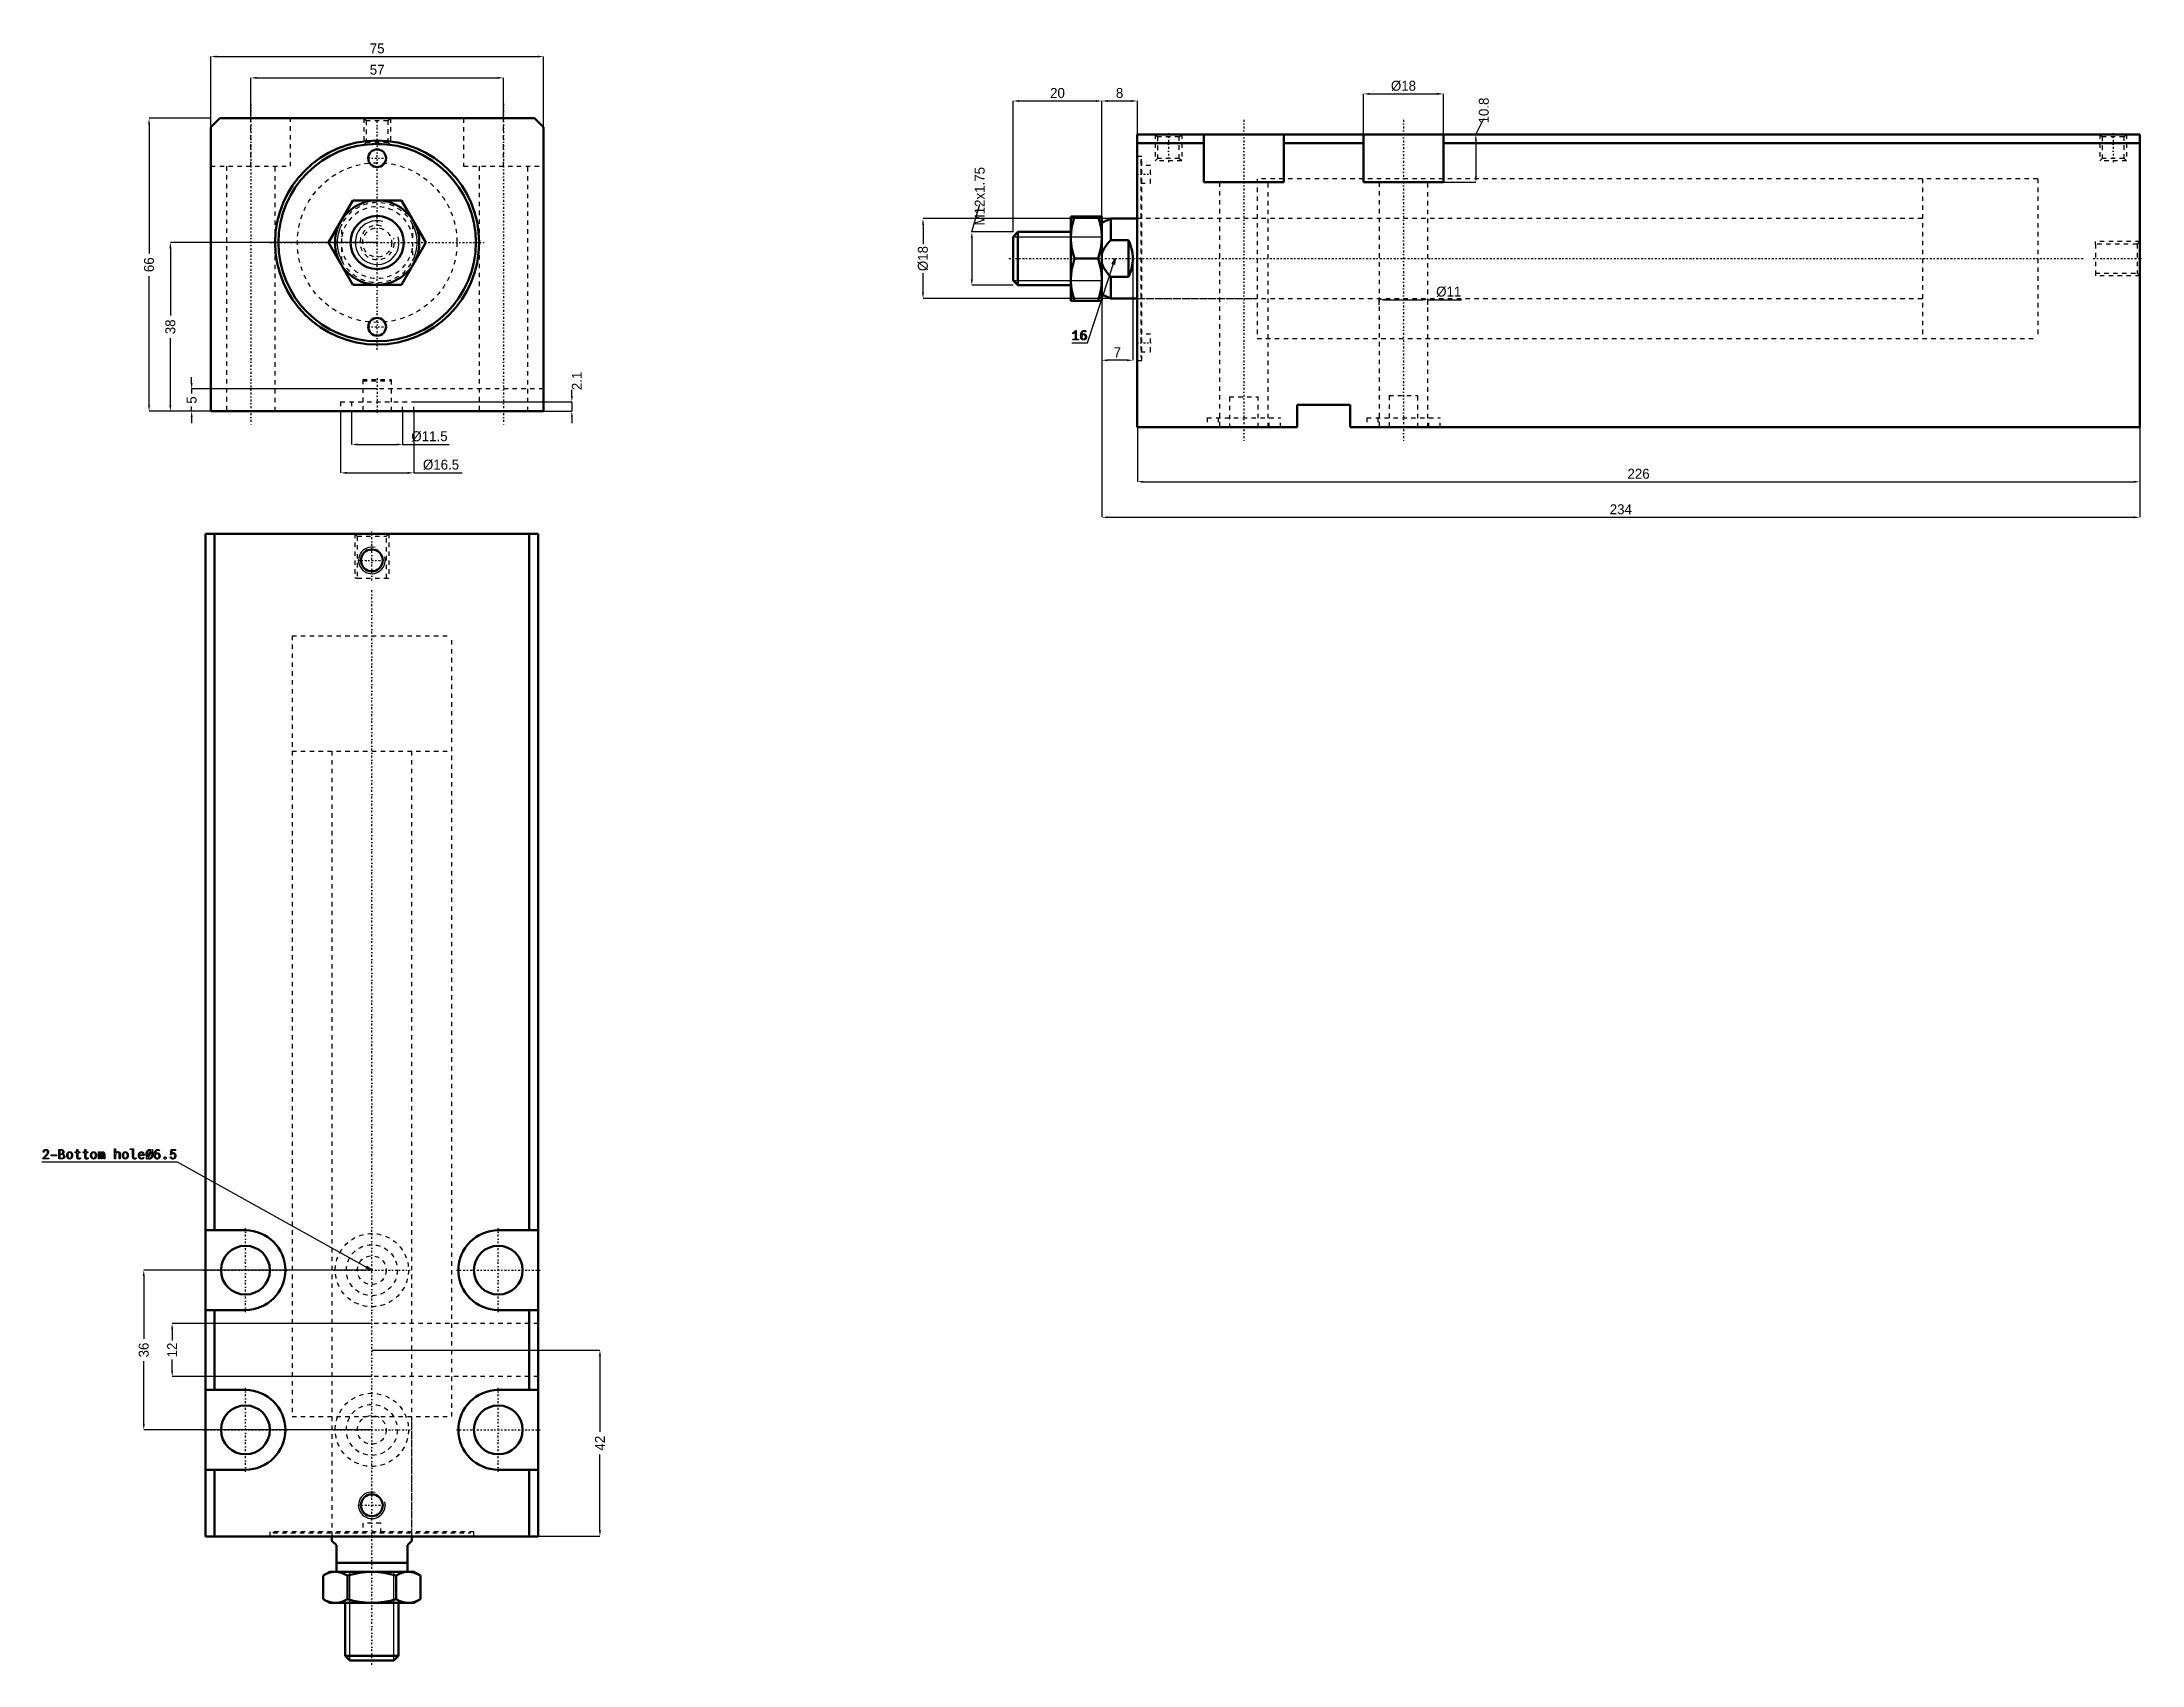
# Model space of a CAD drawing. Header units: millimetres. Extents: x -76 to 398, y -321 to 45.
import ezdxf

# ---------------------------------------------------------------- set-up
doc = ezdxf.new("R2010")
doc.units = ezdxf.units.MM
doc.linetypes.add('Center', pattern=[1.5, 0.45, -0.5, 0.05, -0.5])
doc.linetypes.add('Dashed', pattern=[2, 1, -1])
for name, color, linetype, lineweight in [('2d ConnectionPoints', 7, 'Continuous', 50), ('AM_0', 7, 'Continuous', 50), ('AM_5', 3, 'Continuous', 25), ('AM_7', 7, 'Center', 25), ('AM_9', 6, 'Dashed', 25)]:
    doc.layers.add(name, color=color, linetype=linetype, lineweight=lineweight)
doc.dimstyles.new('ISO-25', dxfattribs={"dimtxt": 2.5, "dimasz": 2.5, "dimexe": 1.25, "dimexo": 0.625, "dimtad": 1, "dimtxsty": 'Standard', "dimcen": 2.5, "dimadec": 0, "dimazin": 0, "dimtfac": 1, "dimtmove": 0, "dimatfit": 3, "dimfxl": 1, "dimarcsym": 0})

msp = doc.modelspace()

# ---------------------------------------------------------------- blocks, each defined once
blk = doc.blocks.new('1_JECN_M20_EX_32_150ST_rod_0_in_JECN_M20_EX_32_150ST_0__0')
at = {"layer": 'AM_0'}
for p, q in [((-10.97, 0), (-5.48, 9.5)), ((-5.48, 9.5), (5.48, 9.5)), ((5.48, 9.5), (10.97, 0)), ((-5.48, -9.5), (-10.97, 0)), ((10.97, 0), (5.48, -9.5)), ((5.48, -9.5), (-5.48, -9.5))]:
    blk.add_line(p, q, dxfattribs=at)
for radius in [9.5, 6]:
    blk.add_circle((0, 0), radius, dxfattribs=at)
at = {"layer": 'AM_5'}
blk.add_arc((0, 0), 4.93, 75, 15, dxfattribs=at)
at = {"layer": 'AM_9'}
for p, q in [((-8, -4.12), (-8, 4.12)), ((8, 4.12), (8, -4.12))]:
    blk.add_line(p, q, dxfattribs=at)
for points in [[(-8, 4.12), (-8.33, 3.41), (-8.59, 2.67), (-8.79, 1.91), (-8.93, 1.14), (-8.99, 0.36), (-8.99, -0.43), (-8.92, -1.21), (-8.78, -1.98), (-8.57, -2.74), (-8.3, -3.48), (-8, -4.12)], [(8, -4.12), (8.33, -3.41), (8.59, -2.67), (8.79, -1.91), (8.93, -1.14), (8.99, -0.36), (8.99, 0.43), (8.92, 1.21), (8.78, 1.98), (8.57, 2.74), (8.3, 3.48), (8, 4.12)]]:
    blk.add_lwpolyline(points, dxfattribs=at)
for radius, start, end in [(9, 27.266, 152.734), (8.07, 7.4106, 172.5894), (8.07, 187.4106, 352.5894), (9, 207.266, 332.734)]:
    blk.add_arc((0, 0), radius, start, end, dxfattribs=at)
blk = doc.blocks.new('2_JECN_M20_EX_32_150ST__body_0_in_JECN_M20_EX_32_150ST_0__0')
at = {"layer": 'AM_0'}
for p, q in [((-35.5, 28), (-37.5, 26)), ((-37.5, 26), (-37.5, -38)), ((35.5, 28), (-35.5, 28)), ((37.5, 26), (35.5, 28)), ((37.5, -38), (37.5, 26)), ((-37.5, -38), (37.5, -38))]:
    blk.add_line(p, q, dxfattribs=at)
for centre, radius in [((0, 0), 23), ((0, 0), 22.25), ((0, 19), 2), ((0, -19), 2)]:
    blk.add_circle(centre, radius, dxfattribs=at)
at = {"layer": 'AM_5', "linetype": 'Dashed'}
for p, q in [((-3, 28), (-3, 22)), ((3, 28), (3, 22))]:
    blk.add_line(p, q, dxfattribs=at)
blk.add_arc((0, 0), 3.8615, 75, 15, dxfattribs=at)
at = {"layer": 'AM_7'}
for p, q in [((-28.5, 31.3), (-28.5, -41.3)), ((28.5, 31.3), (28.5, -41.3)), ((0, -24.15), (0, 28.3)), ((-2.1, 19), (2.1, 19)), ((-24.15, 0), (24.15, 0)), ((-2.1, -19), (2.1, -19)), ((0, -30.545), (0, -38.355))]:
    blk.add_line(p, q, dxfattribs=at)
at = {"layer": 'AM_9'}
for p, q in [((-28.5, 17.2), (-28.5, 28)), ((-19.5, 17.2), (-19.5, 28)), ((-3, 28), (-2.4585, 27.4585)), ((-2.4585, 27.4585), (-2.4585, 22.5415)), ((2.4585, 27.4585), (-2.4585, 27.4585)), ((2.4585, 27.4585), (3, 28)), ((2.4585, 22.5415), (2.4585, 27.4585)), ((19.5, 28), (19.5, 17.2)), ((28.5, 17.2), (28.5, 28)), ((-2.4585, 22.5415), (-3, 22)), ((3, 22), (-3, 22)), ((2.4585, 22.5415), (-2.4585, 22.5415)), ((3, 22), (2.4585, 22.5415)), ((-37.5, 17.2), (-19.5, 17.2)), ((-34, 17.2), (-34, -38)), ((-23, -38), (-23, 17.2)), ((19.5, 17.2), (37.5, 17.2)), ((23, 17.2), (23, -38)), ((34, -38), (34, 17.2)), ((37.5, -33), (-37.5, -33)), ((-3.25, -30.9), (3.25, -30.9)), ((-3.25, -30.9), (-3.25, -38)), ((-3.25, -31.2), (3.25, -31.2)), ((3.25, -38), (3.25, -30.9)), ((-8.25, -35.9), (8.25, -35.9)), ((-8.25, -35.9), (-8.25, -38)), ((-5.75, -35.9), (-5.75, -38)), ((5.75, -38), (5.75, -35.9)), ((8.25, -38), (8.25, -35.9))]:
    blk.add_line(p, q, dxfattribs=at)
for radius in [18, 3.2805]:
    blk.add_circle((0, 0), radius, dxfattribs=at)
blk = doc.blocks.new('*D3')
at = {"layer": 'AM_5', "color": 0, "lineweight": -2}
for p, q in [((-28.5, 28), (-28.5, 37.12)), ((-27.16, 37.12), (27.16, 37.12)), ((28.5, 28), (28.5, 37.12))]:
    blk.add_line(p, q, dxfattribs=at)
at = {"layer": 'AM_5', "color": 0}
for points in [[(-27.16, 37.34), (-27.16, 36.9), (-28.5, 37.12)], [(27.16, 36.9), (27.16, 37.34), (28.5, 37.12)]]:
    blk.add_solid(points, dxfattribs=at)
at = {"layer": 'Defpoints', "color": 0}
for p in [(28.5, 37.12), (-28.5, 28), (28.5, 28)]:
    blk.add_point(p, dxfattribs=at)
at = {"layer": 'AM_5', "color": 0, "insert": (0, 38.94), "char_height": 2.24, "attachment_point": 5}
blk.add_mtext('57', dxfattribs=at)
blk = doc.blocks.new('*D4')
at = {"layer": 'AM_5', "color": 0, "lineweight": -2}
for p, q in [((-37.5, 28), (-51.42, 28)), ((-51.42, 26.66), (-51.42, -2.44)), ((-51.42, -36.66), (-51.42, -7.56)), ((-37.5, -38), (-51.42, -38))]:
    blk.add_line(p, q, dxfattribs=at)
at = {"layer": 'AM_5', "color": 0}
for points in [[(-51.2, 26.66), (-51.64, 26.66), (-51.42, 28)], [(-51.64, -36.66), (-51.2, -36.66), (-51.42, -38)]]:
    blk.add_solid(points, dxfattribs=at)
at = {"layer": 'Defpoints', "color": 0}
for p in [(-37.5, 28), (-51.42, -38), (-37.5, -38)]:
    blk.add_point(p, dxfattribs=at)
at = {"layer": 'AM_5', "color": 0, "insert": (-51.42, -5), "char_height": 2.24, "attachment_point": 5, "rotation": 90}
blk.add_mtext('66', dxfattribs=at)
blk = doc.blocks.new('*D5')
at = {"layer": 'AM_5', "color": 0, "lineweight": -2}
for p, q in [((0, 0), (-46.62, 0)), ((-46.62, -1.34), (-46.62, -16.44)), ((-46.62, -36.66), (-46.62, -21.56)), ((-37.5, -38), (-46.62, -38))]:
    blk.add_line(p, q, dxfattribs=at)
at = {"layer": 'AM_5', "color": 0}
for points in [[(-46.4, -1.34), (-46.84, -1.34), (-46.62, 0)], [(-46.84, -36.66), (-46.4, -36.66), (-46.62, -38)]]:
    blk.add_solid(points, dxfattribs=at)
at = {"layer": 'Defpoints', "color": 0}
for p in [(0, 0), (-46.62, -38), (-37.5, -38)]:
    blk.add_point(p, dxfattribs=at)
at = {"layer": 'AM_5', "color": 0, "insert": (-46.62, -19), "char_height": 2.24, "attachment_point": 5, "rotation": 90}
blk.add_mtext('38', dxfattribs=at)
blk = doc.blocks.new('*D6')
at = {"layer": 'AM_5', "color": 0, "lineweight": -2}
for p, q in [((-41.82, -31.66), (-41.82, -30.31)), ((0, -33), (-41.82, -33)), ((-41.82, -33), (-41.82, -34.06)), ((-41.82, -38), (-41.82, -36.94)), ((-37.5, -38), (-41.82, -38)), ((-41.82, -39.34), (-41.82, -40.69))]:
    blk.add_line(p, q, dxfattribs=at)
at = {"layer": 'AM_5', "color": 0}
for points in [[(-42.04, -31.66), (-41.6, -31.66), (-41.82, -33)], [(-41.6, -39.34), (-42.04, -39.34), (-41.82, -38)]]:
    blk.add_solid(points, dxfattribs=at)
at = {"layer": 'Defpoints', "color": 0}
for p in [(-41.82, -33), (0, -33), (-37.5, -38)]:
    blk.add_point(p, dxfattribs=at)
at = {"layer": 'AM_5', "color": 0, "insert": (-41.82, -35.5), "char_height": 2.24, "attachment_point": 5, "rotation": 90}
blk.add_mtext('5', dxfattribs=at)
blk = doc.blocks.new('*D7')
at = {"layer": 'AM_5', "color": 0, "lineweight": -2}
for p, q in [((8.25, -35.9), (43.9, -35.9)), ((43.9, -34.556), (43.9, -33.212)), ((43.9, -35.9), (43.9, -38)), ((37.5, -38), (43.9, -38)), ((43.9, -39.344), (43.9, -40.688))]:
    blk.add_line(p, q, dxfattribs=at)
at = {"layer": 'AM_5', "color": 0}
for points in [[(43.676, -34.556), (44.124, -34.556), (43.9, -35.9)], [(44.124, -39.344), (43.676, -39.344), (43.9, -38)]]:
    blk.add_solid(points, dxfattribs=at)
at = {"layer": 'Defpoints', "color": 0}
for p in [(8.25, -35.9), (37.5, -38), (43.9, -38)]:
    blk.add_point(p, dxfattribs=at)
at = {"layer": 'AM_5', "color": 0, "insert": (45.02, -31.196), "char_height": 2.24, "attachment_point": 5, "rotation": 90}
blk.add_mtext('2.1', dxfattribs=at)
blk = doc.blocks.new('*D8')
at = {"layer": 'AM_5', "color": 0, "lineweight": -2}
for p, q in [((-5.75, -38), (-5.75, -45.52)), ((5.75, -38), (5.75, -45.52)), ((-4.41, -45.52), (4.41, -45.52)), ((5.75, -45.52), (16.23, -45.52))]:
    blk.add_line(p, q, dxfattribs=at)
at = {"layer": 'AM_5', "color": 0}
for points in [[(-4.41, -45.3), (-4.41, -45.74), (-5.75, -45.52)], [(4.41, -45.74), (4.41, -45.3), (5.75, -45.52)]]:
    blk.add_solid(points, dxfattribs=at)
at = {"layer": 'Defpoints', "color": 0}
for p in [(-5.75, -38), (5.75, -38), (5.75, -45.52)]:
    blk.add_point(p, dxfattribs=at)
at = {"layer": 'AM_5', "color": 0, "insert": (11.8, -43.7), "char_height": 2.24, "attachment_point": 5}
blk.add_mtext('Ø11.5', dxfattribs=at)
blk = doc.blocks.new('*D9')
at = {"layer": 'AM_5', "color": 0, "lineweight": -2}
for p, q in [((-8.25, -38), (-8.25, -51.92)), ((8.25, -38), (8.25, -51.92)), ((-6.91, -51.92), (6.91, -51.92)), ((8.25, -51.92), (19.2, -51.92))]:
    blk.add_line(p, q, dxfattribs=at)
at = {"layer": 'AM_5', "color": 0}
for points in [[(-6.91, -51.7), (-6.91, -52.14), (-8.25, -51.92)], [(6.91, -52.14), (6.91, -51.7), (8.25, -51.92)]]:
    blk.add_solid(points, dxfattribs=at)
at = {"layer": 'Defpoints', "color": 0}
for p in [(-8.25, -38), (8.25, -38), (8.25, -51.92)]:
    blk.add_point(p, dxfattribs=at)
at = {"layer": 'AM_5', "color": 0, "insert": (14.4, -50.1), "char_height": 2.24, "attachment_point": 5}
blk.add_mtext('Ø16.5', dxfattribs=at)
blk = doc.blocks.new('*D10')
at = {"layer": 'AM_5', "color": 0, "lineweight": -2}
for p, q in [((-37.5, -38), (-37.5, 41.92)), ((-36.16, 41.92), (36.16, 41.92)), ((37.5, -38), (37.5, 41.92))]:
    blk.add_line(p, q, dxfattribs=at)
at = {"layer": 'AM_5', "color": 0}
for points in [[(-36.16, 42.14), (-36.16, 41.7), (-37.5, 41.92)], [(36.16, 41.7), (36.16, 42.14), (37.5, 41.92)]]:
    blk.add_solid(points, dxfattribs=at)
at = {"layer": 'Defpoints', "color": 0}
for p in [(37.5, 41.92), (-37.5, -38), (37.5, -38)]:
    blk.add_point(p, dxfattribs=at)
at = {"layer": 'AM_5', "color": 0, "insert": (0, 43.74), "char_height": 2.24, "attachment_point": 5}
blk.add_mtext('75', dxfattribs=at)
blk = doc.blocks.new('1_JECN_M20_EX_32_150ST_rod_0_in_JECN_M20_EX_32_150ST_0__4')
at = {"layer": 'AM_0'}
for p, q in [((-9, 0), (-9, -1)), ((9, -1), (9, 0)), ((-8, -2), (-9, -1)), ((-8, -8), (-8, -2)), ((9, -1), (8, -2)), ((8, -2), (8, -8)), ((-9.5, -8), (-10.97, -8.85)), ((-10.97, -8.85), (-10.97, -14.15)), ((-9.5, -8), (9.5, -8)), ((-8, -6), (8, -6)), ((-5.48, -8.85), (-5.48, -14.15)), ((5.48, -8.85), (5.48, -14.15)), ((10.97, -8.85), (9.5, -8)), ((10.97, -8.85), (10.97, -14.15)), ((-10.97, -14.15), (-9.5, -15)), ((9.5, -15), (10.97, -14.15)), ((-9.5, -15), (9.5, -15)), ((-6, -15), (-6, -26.93)), ((6, -26.93), (6, -15)), ((-6, -26.93), (6, -26.93)), ((-6, -26.93), (-4.93, -28)), ((-4.93, -28), (4.93, -28)), ((4.93, -28), (6, -26.93))]:
    blk.add_line(p, q, dxfattribs=at)
for points in [[(-8.23, -8), (-8.42, -8), (-9.06, -8.08), (-9.7, -8.26), (-10.34, -8.52), (-10.97, -8.85)], [(-5.48, -8.85), (-6.15, -8.5), (-6.83, -8.23), (-7.53, -8.06), (-8.23, -8)], [(0, -8), (-0.03, -8), (-1.4, -8.06), (-2.76, -8.23), (-4.13, -8.5), (-5.48, -8.85)], [(5.48, -8.85), (4.15, -8.5), (2.8, -8.23), (1.4, -8.06), (0, -8)], [(8.23, -8), (8.03, -8), (7.39, -8.08), (6.76, -8.26), (6.12, -8.52), (5.48, -8.85)], [(10.97, -8.85), (10.3, -8.5), (9.63, -8.23), (8.93, -8.06), (8.23, -8)], [(-10.97, -14.15), (-10.3, -14.5), (-9.63, -14.77), (-8.93, -14.94), (-8.23, -15)], [(-8.23, -15), (-8.03, -15), (-7.39, -14.92), (-6.76, -14.74), (-6.12, -14.48), (-5.48, -14.15)], [(-5.48, -14.15), (-4.15, -14.5), (-2.8, -14.77), (-1.4, -14.94), (0, -15)], [(0, -15), (0.03, -15), (1.4, -14.94), (2.76, -14.77), (4.13, -14.5), (5.48, -14.15)], [(5.48, -14.15), (6.15, -14.5), (6.83, -14.77), (7.53, -14.94), (8.23, -15)], [(8.23, -15), (8.42, -15), (9.06, -14.92), (9.7, -14.74), (10.34, -14.48), (10.97, -14.15)]]:
    blk.add_lwpolyline(points, dxfattribs=at)
at = {"layer": 'AM_5'}
for p, q in [((-4.93, -28), (-4.93, -8)), ((4.93, -28), (4.93, -8))]:
    blk.add_line(p, q, dxfattribs=at)
at = {"layer": 'AM_7'}
blk.add_line((0, -29), (0, 213.55), dxfattribs=at)
at = {"layer": 'AM_9'}
for p, q in [((-18, 203), (18, 203)), ((-18, 203), (-18, 177)), ((18, 177), (18, 203)), ((-18, 177), (18, 177)), ((-9, 177), (-9, 0)), ((9, 0), (9, 177))]:
    blk.add_line(p, q, dxfattribs=at)
blk = doc.blocks.new('2_JECN_M20_EX_32_150ST__body_0_in_JECN_M20_EX_32_150ST_0__4')
at = {"layer": 'AM_0'}
for p, q in [((37.5, 226), (-37.5, 226)), ((-37.5, 226), (-37.5, 0)), ((-35.5, 226), (-35.5, 69)), ((35.5, 226), (35.5, 69)), ((37.5, 226), (37.5, 0)), ((-28.5, 69), (-37.5, 69)), ((37.5, 69), (28.5, 69)), ((-37.5, 51), (-28.5, 51)), ((-35.5, 51), (-35.5, 33)), ((28.5, 51), (37.5, 51)), ((35.5, 51), (35.5, 33)), ((-28.5, 33), (-37.5, 33)), ((37.5, 33), (28.5, 33)), ((-37.5, 15), (-28.5, 15)), ((-35.5, 15), (-35.5, 0)), ((28.5, 15), (37.5, 15)), ((35.5, 15), (35.5, 0)), ((37.5, 0), (-37.5, 0))]:
    blk.add_line(p, q, dxfattribs=at)
for centre, radius in [((0, 220), 2.4585), ((-28.5, 60), 5.5), ((28.5, 60), 5.5), ((-28.5, 24), 5.5), ((28.5, 24), 5.5), ((0, 7), 2.4585)]:
    blk.add_circle(centre, radius, dxfattribs=at)
for centre, start, end in [((-28.5, 60), 270, 90), ((28.5, 60), 90, 270), ((-28.5, 24), 270, 90), ((28.5, 24), 90, 270)]:
    blk.add_arc(centre, 9, start, end, dxfattribs=at)
at = {"layer": 'AM_5', "linetype": 'Dashed'}
for p, q in [((-3.8615, 226), (-3.8615, 216)), ((3.8615, 226), (3.8615, 216)), ((-3.2805, 216), (-3.8615, 216)), ((3.2805, 216), (3.8615, 216))]:
    blk.add_line(p, q, dxfattribs=at)
at = {"layer": 'AM_5'}
for centre in [(0, 220), (0, 7)]:
    blk.add_arc(centre, 3, 75, 15, dxfattribs=at)
at = {"layer": 'AM_7'}
for p, q in [((0, 215.5), (0, 226.5)), ((-3.15, 220), (3.15, 220)), ((-28.5, 50.55), (-28.5, 69.45)), ((28.5, 50.55), (28.5, 69.45)), ((-37.95, 60), (-19.05, 60)), ((-8.6625, 60), (8.6625, 60)), ((19.05, 60), (37.95, 60)), ((-28.5, 14.55), (-28.5, 33.45)), ((28.5, 14.55), (28.5, 33.45)), ((-37.95, 24), (-19.05, 24)), ((-8.6625, 24), (8.6625, 24)), ((19.05, 24), (37.95, 24)), ((-3.15, 7), (3.15, 7))]:
    blk.add_line(p, q, dxfattribs=at)
at = {"layer": 'AM_9'}
for p, q in [((-3.8615, 226), (-3.2805, 225.419)), ((-3.2805, 225.419), (-3.2805, 216)), ((-3.2805, 225.419), (3.2805, 225.419)), ((3.2805, 225.419), (3.8615, 226)), ((3.2805, 216), (3.2805, 225.419)), ((-3.2805, 216), (3.2805, 216)), ((-18, 203), (18, 203)), ((-18, 203), (-18, 27)), ((18, 27), (18, 203)), ((37.5, 48), (-37.5, 48)), ((37.5, 36), (-37.5, 36)), ((-18, 27), (18, 27)), ((-9, 27), (-9, 0.8)), ((9, 0.8), (9, 27)), ((23, 1), (-23, 1)), ((-23, 1), (-23, 0)), ((-22.25, 1), (-22.25, 0.8)), ((-22.25, 0.8), (22.25, 0.8)), ((2, 3), (-2, 3)), ((-2, 3), (-2, 0.8)), ((2, 0.8), (2, 3)), ((22.25, 0.8), (22.25, 1)), ((23, 0), (23, 1))]:
    blk.add_line(p, q, dxfattribs=at)
for centre, radius in [((0, 60), 8.25), ((0, 60), 5.75), ((0, 60), 3.25), ((0, 24), 8.25), ((0, 24), 5.75), ((0, 24), 3.25)]:
    blk.add_circle(centre, radius, dxfattribs=at)
blk = doc.blocks.new('*D17')
at = {"layer": 'AM_5', "color": 0, "lineweight": -2}
for p, q in [((-1.2, -231.64), (-52.62, -231.64)), ((-52.62, -232.99), (-52.62, -247.1)), ((-52.62, -266.3), (-52.62, -252.18)), ((-1.2, -267.64), (-52.62, -267.64))]:
    blk.add_line(p, q, dxfattribs=at)
at = {"layer": 'AM_5', "color": 0}
for points in [[(-52.39, -232.99), (-52.84, -232.99), (-52.62, -231.64)], [(-52.84, -266.3), (-52.39, -266.3), (-52.62, -267.64)]]:
    blk.add_solid(points, dxfattribs=at)
at = {"layer": 'Defpoints', "color": 0}
for p in [(-1.2, -231.64), (-52.62, -267.64), (-1.2, -267.64)]:
    blk.add_point(p, dxfattribs=at)
at = {"layer": 'AM_5', "color": 0, "insert": (-52.62, -249.64), "char_height": 2.24, "attachment_point": 5, "rotation": 90}
blk.add_mtext('36', dxfattribs=at)
blk = doc.blocks.new('*D18')
at = {"layer": 'AM_5', "color": 0, "lineweight": -2}
for p, q in [((-1.2, -249.64), (50.22, -249.64)), ((50.22, -250.99), (50.22, -268.1)), ((50.22, -290.3), (50.22, -273.18)), ((36.3, -291.64), (50.22, -291.64))]:
    blk.add_line(p, q, dxfattribs=at)
at = {"layer": 'AM_5', "color": 0}
for points in [[(50.45, -250.99), (50, -250.99), (50.22, -249.64)], [(50, -290.3), (50.45, -290.3), (50.22, -291.64)]]:
    blk.add_solid(points, dxfattribs=at)
at = {"layer": 'Defpoints', "color": 0}
for p in [(-1.2, -249.64), (50.22, -249.64), (36.3, -291.64)]:
    blk.add_point(p, dxfattribs=at)
at = {"layer": 'AM_5', "color": 0, "insert": (50.22, -270.64), "char_height": 2.24, "attachment_point": 5, "rotation": 90}
blk.add_mtext('42', dxfattribs=at)
blk = doc.blocks.new('*D19')
at = {"layer": 'AM_5', "color": 0, "lineweight": -2}
for p, q in [((-1.2, -243.64), (-46.22, -243.64)), ((-46.22, -244.99), (-46.22, -247.48)), ((-46.22, -254.3), (-46.22, -251.81)), ((-1.2, -255.64), (-46.22, -255.64))]:
    blk.add_line(p, q, dxfattribs=at)
at = {"layer": 'AM_5', "color": 0}
for points in [[(-45.99, -244.99), (-46.44, -244.99), (-46.22, -243.64)], [(-46.44, -254.3), (-45.99, -254.3), (-46.22, -255.64)]]:
    blk.add_solid(points, dxfattribs=at)
at = {"layer": 'Defpoints', "color": 0}
for p in [(-46.22, -243.64), (-1.2, -243.64), (-1.2, -255.64)]:
    blk.add_point(p, dxfattribs=at)
at = {"layer": 'AM_5', "color": 0, "insert": (-46.22, -249.64), "char_height": 2.24, "attachment_point": 5, "rotation": 90}
blk.add_mtext('12', dxfattribs=at)
blk = doc.blocks.new('1_JECN_M20_EX_32_150ST_rod_0_in_JECN_M20_EX_32_150ST_0__2')
at = {"layer": 'AM_0'}
for p, q in [((-15, 9.5), (-15, -9.5)), ((-15, 9.5), (-8, 9.5)), ((-8, 9.5), (-8, -9.5)), ((-26.93, 6), (-28, 4.93)), ((-28, 4.93), (-28, -4.93)), ((-15, 6), (-26.93, 6)), ((-26.93, 6), (-26.93, -6)), ((-6, 9), (-8, 8.07)), ((0, 9), (-6, 9)), ((-6, 9), (-6, 4.12)), ((-8.85, 0), (-14.15, 0)), ((-2, 4.12), (-6, 4.12)), ((-2, 4.12), (-2, -4.12)), ((-6, -4.12), (-2, -4.12)), ((-6, -4.12), (-6, -9)), ((-28, -4.93), (-26.93, -6)), ((-26.93, -6), (-15, -6)), ((-8, -8.07), (-6, -9)), ((-6, -9), (0, -9)), ((-8, -9.5), (-15, -9.5))]:
    blk.add_line(p, q, dxfattribs=at)
for points in [[(-14.15, 9.5), (-14.5, 8.34), (-14.77, 7.17), (-14.94, 5.97), (-15, 4.75)], [(-8, 4.75), (-8, 5.09), (-8.08, 6.2), (-8.26, 7.3), (-8.52, 8.41), (-8.85, 9.5)], [(-15, 4.75), (-15, 4.41), (-14.92, 3.3), (-14.74, 2.2), (-14.48, 1.09), (-14.15, 0)], [(-8.85, 0), (-8.5, 1.16), (-8.23, 2.33), (-8.06, 3.53), (-8, 4.75)], [(-14.15, 0), (-14.5, -1.16), (-14.77, -2.33), (-14.94, -3.53), (-15, -4.75)], [(-8, -4.75), (-8, -4.41), (-8.08, -3.3), (-8.26, -2.2), (-8.52, -1.09), (-8.85, 0)], [(-6, 4.12), (-6.54, 3.54), (-7.03, 2.92), (-7.49, 2.24), (-7.84, 1.5), (-8, 1.04)], [(-2, -4.12), (-1.67, -3.41), (-1.41, -2.67), (-1.21, -1.91), (-1.07, -1.14), (-1.01, -0.36), (-1.01, 0.43), (-1.08, 1.21), (-1.22, 1.98), (-1.43, 2.74), (-1.7, 3.48), (-2, 4.12)], [(-8, -1.04), (-7.96, -1.18), (-7.61, -2), (-7.13, -2.79), (-6.6, -3.48), (-6, -4.12)], [(-15, -4.75), (-15, -5.09), (-14.92, -6.2), (-14.74, -7.3), (-14.48, -8.41), (-14.15, -9.5)], [(-8.85, -9.5), (-8.5, -8.34), (-8.23, -7.17), (-8.06, -5.97), (-8, -4.75)]]:
    blk.add_lwpolyline(points, dxfattribs=at)
at = {"layer": 'AM_5'}
for p, q in [((-28, 4.93), (-8, 4.93)), ((-28, -4.93), (-8, -4.93))]:
    blk.add_line(p, q, dxfattribs=at)
at = {"layer": 'AM_7'}
blk.add_line((-29, 0), (213.55, 0), dxfattribs=at)
at = {"layer": 'AM_9'}
for p, q in [((203, 18), (177, 18)), ((177, 18), (177, -18)), ((203, 18), (203, -18)), ((177, 9), (0, 9)), ((0, -9), (177, -9)), ((177, -18), (203, -18))]:
    blk.add_line(p, q, dxfattribs=at)
blk = doc.blocks.new('2_JECN_M20_EX_32_150ST__body_0_in_JECN_M20_EX_32_150ST_0__2')
at = {"layer": 'AM_0'}
for p, q in [((0, -38), (0, 28)), ((226, 28), (0, 28)), ((15, 26), (0, 26)), ((15, 28), (15, 17.2)), ((33, 17.2), (33, 28)), ((51, 26), (33, 26)), ((51, 28), (51, 17.2)), ((69, 17.2), (69, 28)), ((226, 26), (69, 26)), ((226, -38), (226, 28)), ((15, 17.2), (33, 17.2)), ((51, 17.2), (69, 17.2)), ((36, -33), (36, -38)), ((48, -33), (36, -33)), ((48, -38), (48, -33)), ((36, -38), (0, -38)), ((226, -38), (48, -38))]:
    blk.add_line(p, q, dxfattribs=at)
at = {"layer": 'AM_5', "linetype": 'Dashed'}
for p, q in [((4, 28), (4, 22)), ((10, 28), (10, 22)), ((217, 28), (217, 22)), ((223, 28), (223, 22)), ((226, 3.8615), (216, 3.8615)), ((216, 3.2805), (216, 3.8615)), ((216, -3.2805), (216, -3.8615)), ((226, -3.8615), (216, -3.8615))]:
    blk.add_line(p, q, dxfattribs=at)
at = {"layer": 'AM_7'}
for p, q in [((24, 31.3), (24, -41.3)), ((60, 31.3), (60, -41.3)), ((7, 28.3), (7, 21.7)), ((220, 28.3), (220, 21.7)), ((-0.15, 19), (3.15, 19)), ((215.5, 0), (226.5, 0)), ((-0.15, -19), (3.15, -19))]:
    blk.add_line(p, q, dxfattribs=at)
at = {"layer": 'AM_9'}
for p, q in [((4, 28), (4.5415, 27.4585)), ((4.5415, 27.4585), (4.5415, 22.5415)), ((9.4585, 27.4585), (4.5415, 27.4585)), ((9.4585, 27.4585), (10, 28)), ((9.4585, 22.5415), (9.4585, 27.4585)), ((217, 28), (217.5415, 27.4585)), ((217.5415, 27.4585), (217.5415, 22.5415)), ((222.4585, 27.4585), (217.5415, 27.4585)), ((222.4585, 27.4585), (223, 28)), ((222.4585, 22.5415), (222.4585, 27.4585)), ((1, 23), (0, 23)), ((0.8, 22.25), (0.8, -22.25)), ((1, 22.25), (0.8, 22.25)), ((3, 21), (0.8, 21)), ((1, -23), (1, 23)), ((3, 17), (3, 21)), ((4.5415, 22.5415), (4, 22)), ((10, 22), (4, 22)), ((9.4585, 22.5415), (4.5415, 22.5415)), ((10, 22), (9.4585, 22.5415)), ((217.5415, 22.5415), (217, 22)), ((223, 22), (217, 22)), ((222.4585, 22.5415), (217.5415, 22.5415)), ((223, 22), (222.4585, 22.5415)), ((0.8, 17), (3, 17)), ((18.5, 17.2), (18.5, -38)), ((203, 18), (27, 18)), ((27, 18), (27, -18)), ((29.5, -38), (29.5, 17.2)), ((54.5, 17.2), (54.5, -38)), ((65.5, -38), (65.5, 17.2)), ((203, 18), (203, -18)), ((27, 9), (0.8, 9)), ((225.419, 3.2805), (216, 3.2805)), ((216, 3.2805), (216, -3.2805)), ((226, 3.8615), (225.419, 3.2805)), ((225.419, 3.2805), (225.419, -3.2805)), ((216, -3.2805), (225.419, -3.2805)), ((225.419, -3.2805), (226, -3.8615)), ((0.8, -9), (27, -9)), ((3, -17), (0.8, -17)), ((3, -21), (3, -17)), ((27, -18), (203, -18)), ((0, -23), (1, -23)), ((0.8, -21), (3, -21)), ((0.8, -22.25), (1, -22.25)), ((20.75, -31.2), (27.25, -31.2)), ((20.75, -31.2), (20.75, -38)), ((27.25, -38), (27.25, -31.2)), ((56.75, -30.9), (63.25, -30.9)), ((56.75, -30.9), (56.75, -38)), ((63.25, -38), (63.25, -30.9)), ((15.75, -35.9), (32.25, -35.9)), ((15.75, -35.9), (15.75, -38)), ((18.25, -35.9), (18.25, -38)), ((29.75, -38), (29.75, -35.9)), ((32.25, -38), (32.25, -35.9)), ((51.75, -35.9), (68.25, -35.9)), ((51.75, -35.9), (51.75, -38)), ((54.25, -35.9), (54.25, -38)), ((65.75, -38), (65.75, -35.9)), ((68.25, -38), (68.25, -35.9))]:
    blk.add_line(p, q, dxfattribs=at)
blk = doc.blocks.new('*D33')
at = {"layer": 'AM_5', "color": 0, "lineweight": -2}
for p, q in [((171.38, 5.39), (123.06, 5.39)), ((123.06, 4.04), (123.06, -0.33)), ((123.06, -11.27), (123.06, -6.9)), ((171.38, -12.61), (123.06, -12.61))]:
    blk.add_line(p, q, dxfattribs=at)
at = {"layer": 'AM_5', "color": 0}
for points in [[(123.28, 4.04), (122.83, 4.04), (123.06, 5.39)], [(122.83, -11.27), (123.28, -11.27), (123.06, -12.61)]]:
    blk.add_solid(points, dxfattribs=at)
at = {"layer": 'Defpoints', "color": 0}
for p in [(171.38, 5.39), (123.06, -12.61), (171.38, -12.61)]:
    blk.add_point(p, dxfattribs=at)
at = {"layer": 'AM_5', "color": 0, "insert": (123.06, -3.61), "char_height": 2.24, "attachment_point": 5, "rotation": 90}
blk.add_mtext('Ø18', dxfattribs=at)
blk = doc.blocks.new('*D34')
at = {"layer": 'AM_5', "color": 0, "lineweight": -2}
for p, q in [((134.07, 2.39), (135.86, 8.66)), ((143.38, 2.39), (134.07, 2.39)), ((134.07, 1.04), (134.07, -8.27)), ((143.38, -9.61), (134.07, -9.61))]:
    blk.add_line(p, q, dxfattribs=at)
at = {"layer": 'AM_5', "color": 0}
for points in [[(134.29, 1.04), (133.84, 1.04), (134.07, 2.39)], [(133.84, -8.27), (134.29, -8.27), (134.07, -9.61)]]:
    blk.add_solid(points, dxfattribs=at)
at = {"layer": 'Defpoints', "color": 0}
for p in [(143.38, 2.39), (134.07, -9.61), (143.38, -9.61)]:
    blk.add_point(p, dxfattribs=at)
at = {"layer": 'AM_5', "color": 0, "insert": (135.86, 10.45), "char_height": 2.24, "attachment_point": 5, "rotation": 90}
blk.add_mtext('M12x1.75', dxfattribs=at)
blk = doc.blocks.new('*D35')
at = {"layer": 'AM_5', "color": 0, "lineweight": -2}
for p, q in [((170.38, -3.61), (170.38, -26.53)), ((163.38, -12.61), (163.38, -26.53)), ((169.03, -26.53), (164.72, -26.53))]:
    blk.add_line(p, q, dxfattribs=at)
at = {"layer": 'AM_5', "color": 0}
for points in [[(164.72, -26.31), (164.72, -26.76), (163.38, -26.53)], [(169.03, -26.76), (169.03, -26.31), (170.38, -26.53)]]:
    blk.add_solid(points, dxfattribs=at)
at = {"layer": 'Defpoints', "color": 0}
for p in [(170.38, -3.61), (163.38, -12.61), (163.38, -26.53)]:
    blk.add_point(p, dxfattribs=at)
at = {"layer": 'AM_5', "color": 0, "insert": (166.88, -24.74), "char_height": 2.24, "attachment_point": 5}
blk.add_mtext('7', dxfattribs=at)
blk = doc.blocks.new('*D36')
at = {"layer": 'AM_5', "color": 0, "lineweight": -2}
for p, q in [((143.38, 2.39), (143.38, 31.91)), ((144.72, 31.91), (162.03, 31.91)), ((163.38, 5.39), (163.38, 31.91))]:
    blk.add_line(p, q, dxfattribs=at)
at = {"layer": 'AM_5', "color": 0}
for points in [[(144.72, 32.13), (144.72, 31.68), (143.38, 31.91)], [(162.03, 31.68), (162.03, 32.13), (163.38, 31.91)]]:
    blk.add_solid(points, dxfattribs=at)
at = {"layer": 'Defpoints', "color": 0}
for p in [(163.38, 31.91), (163.38, 5.39), (143.38, 2.39)]:
    blk.add_point(p, dxfattribs=at)
at = {"layer": 'AM_5', "color": 0, "insert": (153.38, 33.7), "char_height": 2.24, "attachment_point": 5}
blk.add_mtext('20', dxfattribs=at)
blk = doc.blocks.new('*D37')
at = {"layer": 'AM_5', "color": 0, "lineweight": -2}
for p, q in [((163.38, 5.39), (163.38, 31.91)), ((164.72, 31.91), (170.03, 31.91)), ((171.38, 5.39), (171.38, 31.91))]:
    blk.add_line(p, q, dxfattribs=at)
at = {"layer": 'AM_5', "color": 0}
for points in [[(164.72, 32.13), (164.72, 31.68), (163.38, 31.91)], [(170.03, 31.68), (170.03, 32.13), (171.38, 31.91)]]:
    blk.add_solid(points, dxfattribs=at)
at = {"layer": 'Defpoints', "color": 0}
for p in [(171.38, 31.91), (163.38, 5.39), (171.38, 5.39)]:
    blk.add_point(p, dxfattribs=at)
at = {"layer": 'AM_5', "color": 0, "insert": (167.38, 33.7), "char_height": 2.24, "attachment_point": 5}
blk.add_mtext('8', dxfattribs=at)
blk = doc.blocks.new('*D38')
at = {"layer": 'AM_5', "color": 0, "lineweight": -2}
for p, q in [((397.38, -36.61), (397.38, -53.93)), ((171.38, -41.61), (171.38, -53.93)), ((172.72, -53.93), (396.03, -53.93))]:
    blk.add_line(p, q, dxfattribs=at)
at = {"layer": 'AM_5', "color": 0}
for points in [[(172.72, -53.71), (172.72, -54.16), (171.38, -53.93)], [(396.03, -54.16), (396.03, -53.71), (397.38, -53.93)]]:
    blk.add_solid(points, dxfattribs=at)
at = {"layer": 'Defpoints', "color": 0}
for p in [(397.38, -36.61), (171.38, -41.61), (397.38, -53.93)]:
    blk.add_point(p, dxfattribs=at)
at = {"layer": 'AM_5', "color": 0, "insert": (284.38, -52.14), "char_height": 2.24, "attachment_point": 5}
blk.add_mtext('226', dxfattribs=at)
blk = doc.blocks.new('*D39')
at = {"layer": 'AM_5', "color": 0, "lineweight": -2}
for p, q in [((163.38, -12.61), (163.38, -61.93)), ((397.38, -36.61), (397.38, -61.93)), ((164.72, -61.93), (396.03, -61.93))]:
    blk.add_line(p, q, dxfattribs=at)
at = {"layer": 'AM_5', "color": 0}
for points in [[(164.72, -61.71), (164.72, -62.16), (163.38, -61.93)], [(396.03, -62.16), (396.03, -61.71), (397.38, -61.93)]]:
    blk.add_solid(points, dxfattribs=at)
at = {"layer": 'Defpoints', "color": 0}
for p in [(163.38, -12.61), (397.38, -36.61), (397.38, -61.93)]:
    blk.add_point(p, dxfattribs=at)
at = {"layer": 'AM_5', "color": 0, "insert": (280.38, -60.14), "char_height": 2.24, "attachment_point": 5}
blk.add_mtext('234', dxfattribs=at)
blk = doc.blocks.new('*D40')
at = {"layer": 'AM_5', "color": 0, "lineweight": -2}
for p, q in [((222.38, 24.39), (222.38, 33.51)), ((223.72, 33.51), (239.03, 33.51)), ((240.38, 24.39), (240.38, 33.51))]:
    blk.add_line(p, q, dxfattribs=at)
at = {"layer": 'AM_5', "color": 0}
for points in [[(223.72, 33.73), (223.72, 33.28), (222.38, 33.51)], [(239.03, 33.28), (239.03, 33.73), (240.38, 33.51)]]:
    blk.add_solid(points, dxfattribs=at)
at = {"layer": 'Defpoints', "color": 0}
for p in [(240.38, 33.51), (222.38, 24.39), (240.38, 24.39)]:
    blk.add_point(p, dxfattribs=at)
at = {"layer": 'AM_5', "color": 0, "insert": (231.38, 35.3), "char_height": 2.24, "attachment_point": 5}
blk.add_mtext('Ø18', dxfattribs=at)
blk = doc.blocks.new('*D41')
at = {"layer": 'AM_5', "color": 0, "lineweight": -2}
for p, q in [((240.38, 24.39), (247.71, 24.39)), ((247.71, 24.39), (249.5, 27.97)), ((247.71, 23.04), (247.71, 14.93)), ((240.38, 13.59), (247.71, 13.59))]:
    blk.add_line(p, q, dxfattribs=at)
at = {"layer": 'AM_5', "color": 0}
for points in [[(247.93, 23.04), (247.48, 23.04), (247.71, 24.39)], [(247.48, 14.93), (247.93, 14.93), (247.71, 13.59)]]:
    blk.add_solid(points, dxfattribs=at)
at = {"layer": 'Defpoints', "color": 0}
for p in [(240.38, 24.39), (240.38, 13.59), (247.71, 13.59)]:
    blk.add_point(p, dxfattribs=at)
at = {"layer": 'AM_5', "color": 0, "insert": (249.5, 29.76), "char_height": 2.24, "attachment_point": 5, "rotation": 90}
blk.add_mtext('10.8', dxfattribs=at)
blk = doc.blocks.new('*D42')
at = {"layer": 'AM_5', "color": 0, "lineweight": -2}
for p, q in [((225.88, -14.01), (225.88, -12.89)), ((227.22, -12.89), (235.53, -12.89)), ((236.88, -14.01), (236.88, -12.89)), ((236.88, -12.89), (244.49, -12.89))]:
    blk.add_line(p, q, dxfattribs=at)
at = {"layer": 'AM_5', "color": 0}
for points in [[(227.22, -12.67), (227.22, -13.12), (225.88, -12.89)], [(235.53, -13.12), (235.53, -12.67), (236.88, -12.89)]]:
    blk.add_solid(points, dxfattribs=at)
at = {"layer": 'Defpoints', "color": 0}
for p in [(225.88, -14.01), (236.88, -12.89), (236.88, -14.01)]:
    blk.add_point(p, dxfattribs=at)
at = {"layer": 'AM_5', "color": 0, "insert": (241.58, -11.1), "char_height": 2.24, "attachment_point": 5}
blk.add_mtext('Ø11', dxfattribs=at)

# ---------------------------------------------------------------- dimensions: what is measured, and where the dimension line sits
at = {"layer": 'AM_5'}
for base, p1, p2, text, picture, middle in [((37.5, 41.92), (-37.5, -38), (37.5, -38), '75', '*D10', (0, 41.92)), ((28.5, 37.12), (-28.5, 28), (28.5, 28), '57', '*D3', (0, 37.12)), ((163.378, 31.905), (143.378, 2.385), (163.378, 5.385), '20', '*D36', (153.378, 31.905)), ((171.378, 31.905), (163.378, 5.385), (171.378, 5.385), '8', '*D37', (167.378, 31.905)), ((240.378, 33.505), (222.378, 24.385), (240.378, 24.385), 'Ø18', '*D40', (231.378, 33.505)), ((163.378, -26.535), (170.378, -3.615), (163.378, -12.615), '7', '*D35', (166.878, -26.535)), ((397.378, -61.935), (163.378, -12.615), (397.378, -36.615), '234', '*D39', (280.378, -61.935)), ((236.878, -12.895), (225.878, -14.015), (236.878, -14.015), 'Ø11', '*D42', (241.582, -12.895)), ((397.378, -53.935), (171.378, -41.615), (397.378, -36.615), '226', '*D38', (284.378, -53.935)), ((8.25, -51.92), (-8.25, -38), (8.25, -38), 'Ø16.5', '*D9', (14.398, -51.92)), ((5.75, -45.52), (-5.75, -38), (5.75, -38), 'Ø11.5', '*D8', (11.798, -45.52))]:
    dim = msp.add_linear_dim(base=base, p1=p1, p2=p2, text=text, dimstyle='ISO-25', override={"dimtxt": 2.24, "dimasz": 1.344, "dimexe": 0, "dimexo": 0, "dimgap": 0.672}, dxfattribs=at)
    dim.commit()
    dim.dimension.update_dxf_attribs({"geometry": picture, "text_midpoint": middle, "dimtype": 160})
for base, p1, p2, text, picture, middle in [((247.706, 13.585), (240.378, 24.385), (240.378, 13.585), '10.8', '*D41', (249.498, 29.761)), ((-51.42, -38), (-37.5, 28), (-37.5, -38), '66', '*D4', (-51.42, -5)), ((134.066, -9.615), (143.378, 2.385), (143.378, -9.615), 'M12x1.75', '*D34', (135.858, 10.449)), ((123.058, -12.615), (171.378, 5.385), (171.378, -12.615), 'Ø18', '*D33', (123.058, -3.615)), ((-46.62, -38), (0, 0), (-37.5, -38), '38', '*D5', (-46.62, -19)), ((-41.82, -33), (-37.5, -38), (0, -33), '5', '*D6', (-41.82, -35.5)), ((43.9, -38), (8.25, -35.9), (37.5, -38), '2.1', '*D7', (45.02, -31.196)), ((-52.616, -267.643), (-1.196, -231.643), (-1.196, -267.643), '36', '*D17', (-52.616, -249.643)), ((-46.216, -243.643), (-1.196, -255.643), (-1.196, -243.643), '12', '*D19', (-46.216, -249.643)), ((50.224, -249.643), (36.304, -291.643), (-1.196, -249.643), '42', '*D18', (50.224, -270.643))]:
    dim = msp.add_linear_dim(base=base, p1=p1, p2=p2, angle=90, text=text, dimstyle='ISO-25', override={"dimtxt": 2.24, "dimasz": 1.344, "dimexe": 0, "dimexo": 0, "dimgap": 0.672}, dxfattribs=at)
    dim.commit()
    dim.dimension.update_dxf_attribs({"geometry": picture, "text_midpoint": middle, "dimtype": 160, "text_rotation": 90})

# ---------------------------------------------------------------- linework, layer by layer
at = {"layer": '2d ConnectionPoints'}
for p in [(0, 0), (0, 0), (171.378, -3.615), (171.378, -3.615), (-1.196, -291.643), (-1.196, -291.643)]:
    msp.add_point(p, dxfattribs=at)
at = {"layer": 'AM_5'}
for p, q in [((160.178, -22.615), (166.378, -3.615)), ((156.594, -22.615), (160.178, -22.615)), ((-75.56, -207.243), (-45.096, -207.243)), ((-45.096, -207.243), (-1.196, -231.643))]:
    msp.add_line(p, q, dxfattribs=at)
for points in [[(166.378, -3.615), (166.217, -4.976), (165.706, -4.809), (166.378, -3.615)], [(156.867, -21.756), (157.402, -21.756), (157.402, -20.181), (157.402, -20.181), (157.373, -20.21), (157.325, -20.255), (157.325, -20.255), (157.27, -20.303), (157.229, -20.335), (157.229, -20.335), (157.187, -20.368), (157.123, -20.414), (157.123, -20.414), (157.059, -20.457), (157.016, -20.484), (157.016, -20.484), (156.975, -20.508), (156.916, -20.538), (156.916, -20.538), (156.864, -20.559), (156.832, -20.568), (156.832, -20.347), (156.832, -20.347), (156.871, -20.328), (156.934, -20.292), (156.934, -20.292), (157, -20.247), (157.046, -20.212), (157.046, -20.212), (157.093, -20.175), (157.16, -20.117), (157.16, -20.117), (157.225, -20.056), (157.267, -20.015), (157.267, -20.015), (157.307, -19.974), (157.36, -19.917), (157.36, -19.917), (157.405, -19.864), (157.431, -19.832), (157.618, -19.832), (157.618, -21.756), (158.104, -21.756), (158.104, -21.943), (156.867, -21.943), (156.867, -21.756)], [(159.267, -21.96), (159.267, -21.96), (159.168, -21.956), (159.037, -21.932), (159.037, -21.932), (158.926, -21.887), (158.863, -21.846), (158.863, -21.846), (158.808, -21.797), (158.739, -21.711), (158.739, -21.711), (158.686, -21.61), (158.66, -21.534), (158.66, -21.534), (158.64, -21.452), (158.617, -21.317), (158.617, -21.317), (158.605, -21.166), (158.603, -21.058), (158.603, -21.058), (158.61, -20.835), (158.647, -20.538), (158.647, -20.538), (158.715, -20.286), (158.779, -20.143), (158.779, -20.143), (158.857, -20.024), (159.004, -19.894), (159.004, -19.894), (159.188, -19.824), (159.331, -19.811), (159.331, -19.811), (159.4, -19.813), (159.494, -19.824), (159.494, -19.824), (159.577, -19.844), (159.627, -19.862), (159.627, -19.862), (159.673, -19.884), (159.737, -19.921), (159.737, -19.921), (159.796, -19.965), (159.832, -19.998), (159.672, -20.129), (159.672, -20.129), (159.651, -20.105), (159.614, -20.072), (159.614, -20.072), (159.57, -20.045), (159.537, -20.029), (159.537, -20.029), (159.501, -20.016), (159.442, -20.001), (159.442, -20.001), (159.378, -19.993), (159.331, -19.992), (159.331, -19.992), (159.258, -19.997), (159.16, -20.027), (159.16, -20.027), (159.077, -20.083), (159.031, -20.134), (159.031, -20.134), (158.99, -20.193), (158.939, -20.289), (158.939, -20.289), (158.9, -20.393), (158.881, -20.467), (158.881, -20.467), (158.866, -20.545), (158.847, -20.667), (158.847, -20.667), (158.832, -20.796), (158.824, -20.886), (158.824, -20.886), (158.857, -20.823), (158.912, -20.741), (158.912, -20.741), (158.975, -20.673), (159.02, -20.636), (159.02, -20.636), (159.069, -20.605), (159.149, -20.572), (159.149, -20.572), (159.235, -20.554), (159.296, -20.551), (159.296, -20.551), (159.368, -20.555), (159.47, -20.576), (159.47, -20.576), (159.564, -20.616), (159.622, -20.652), (159.622, -20.652), (159.676, -20.695), (159.747, -20.77), (159.747, -20.77), (159.807, -20.856), (159.84, -20.921), (159.84, -20.921), (159.868, -20.989), (159.897, -21.094), (159.897, -21.094), (159.913, -21.203), (159.916, -21.279), (159.916, -21.279), (159.913, -21.357), (159.896, -21.468), (159.896, -21.468), (159.863, -21.571), (159.833, -21.635), (159.833, -21.635), (159.797, -21.694), (159.733, -21.772), (159.733, -21.772), (159.657, -21.838), (159.601, -21.875), (159.601, -21.875), (159.54, -21.906), (159.443, -21.939), (159.443, -21.939), (159.34, -21.957), (159.267, -21.96)], [(159.27, -21.777), (159.27, -21.777), (159.323, -21.774), (159.395, -21.761), (159.395, -21.761), (159.46, -21.736), (159.499, -21.713), (159.499, -21.713), (159.535, -21.685), (159.582, -21.636), (159.582, -21.636), (159.62, -21.578), (159.641, -21.534), (159.641, -21.534), (159.659, -21.487), (159.677, -21.411), (159.677, -21.411), (159.687, -21.329), (159.689, -21.27), (159.689, -21.27), (159.688, -21.215), (159.678, -21.137), (159.678, -21.137), (159.66, -21.064), (159.644, -21.018), (159.644, -21.018), (159.624, -20.975), (159.588, -20.918), (159.588, -20.918), (159.543, -20.869), (159.509, -20.841), (159.509, -20.841), (159.471, -20.817), (159.408, -20.791), (159.408, -20.791), (159.338, -20.778), (159.287, -20.775), (159.287, -20.775), (159.235, -20.778), (159.161, -20.793), (159.161, -20.793), (159.094, -20.82), (159.052, -20.845), (159.052, -20.845), (159.014, -20.875), (158.964, -20.927), (158.964, -20.927), (158.922, -20.989), (158.899, -21.035), (158.899, -21.035), (158.879, -21.084), (158.858, -21.163), (158.858, -21.163), (158.847, -21.246), (158.845, -21.305), (158.845, -21.305), (158.847, -21.359), (158.857, -21.434), (158.857, -21.434), (158.877, -21.505), (158.894, -21.549), (158.894, -21.549), (158.916, -21.59), (158.955, -21.644), (158.955, -21.644), (159.003, -21.69), (159.039, -21.716), (159.039, -21.716), (159.079, -21.738), (159.145, -21.762), (159.145, -21.762), (159.217, -21.774), (159.27, -21.777)], [(-75.27, -206.297), (-75.27, -206.297), (-75.174, -206.21), (-75.037, -206.082), (-75.037, -206.082), (-74.909, -205.958), (-74.829, -205.877), (-74.829, -205.877), (-74.752, -205.796), (-74.641, -205.669), (-74.641, -205.669), (-74.537, -205.535), (-74.471, -205.441), (-74.471, -205.441), (-74.413, -205.348), (-74.349, -205.215), (-74.349, -205.215), (-74.316, -205.091), (-74.309, -205.013), (-74.309, -205.013), (-74.311, -204.969), (-74.321, -204.907), (-74.321, -204.907), (-74.341, -204.85), (-74.359, -204.814), (-74.359, -204.814), (-74.38, -204.78), (-74.417, -204.736), (-74.417, -204.736), (-74.462, -204.699), (-74.495, -204.678), (-74.495, -204.678), (-74.53, -204.661), (-74.587, -204.642), (-74.587, -204.642), (-74.647, -204.632), (-74.689, -204.63), (-74.689, -204.63), (-74.736, -204.632), (-74.802, -204.643), (-74.802, -204.643), (-74.863, -204.662), (-74.902, -204.68), (-74.902, -204.68), (-74.937, -204.701), (-74.985, -204.74), (-74.985, -204.74), (-75.025, -204.787), (-75.047, -204.823), (-75.047, -204.823), (-75.066, -204.862), (-75.087, -204.926), (-75.087, -204.926), (-75.098, -204.995), (-75.1, -205.045), (-75.318, -205.045), (-75.318, -205.045), (-75.315, -204.97), (-75.297, -204.866), (-75.297, -204.866), (-75.264, -204.772), (-75.234, -204.715), (-75.234, -204.715), (-75.198, -204.662), (-75.134, -204.593), (-75.134, -204.593), (-75.061, -204.536), (-75.006, -204.505), (-75.006, -204.505), (-74.947, -204.479), (-74.855, -204.451), (-74.855, -204.451), (-74.757, -204.436), (-74.689, -204.434), (-74.689, -204.434), (-74.625, -204.436), (-74.533, -204.45), (-74.533, -204.45), (-74.444, -204.476), (-74.388, -204.501), (-74.388, -204.501), (-74.334, -204.53), (-74.262, -204.583), (-74.262, -204.583), (-74.2, -204.648), (-74.164, -204.697), (-74.164, -204.697), (-74.134, -204.751), (-74.101, -204.838), (-74.101, -204.838), (-74.084, -204.934), (-74.08, -205.003), (-74.08, -205.003), (-74.085, -205.081), (-74.111, -205.2), (-74.111, -205.2), (-74.16, -205.323), (-74.204, -205.406), (-74.204, -205.406), (-74.255, -205.489), (-74.338, -205.61), (-74.338, -205.61), (-74.429, -205.725), (-74.493, -205.799), (-74.493, -205.799), (-74.563, -205.874), (-74.679, -205.995), (-74.679, -205.995), (-74.81, -206.127), (-74.906, -206.222), (-75.06, -206.373), (-74.018, -206.374), (-74.018, -206.571), (-75.347, -206.571), (-75.347, -206.367), (-75.27, -206.297)], [(-73.477, -205.633), (-72.312, -205.633), (-72.312, -205.895), (-73.477, -205.895), (-73.477, -205.633)], [(-71.762, -204.46), (-71.22, -204.46), (-71.22, -204.46), (-71.16, -204.462), (-71.073, -204.472), (-71.073, -204.472), (-70.991, -204.492), (-70.938, -204.509), (-70.938, -204.509), (-70.889, -204.532), (-70.821, -204.576), (-70.821, -204.576), (-70.762, -204.632), (-70.728, -204.676), (-70.728, -204.676), (-70.699, -204.726), (-70.667, -204.812), (-70.667, -204.812), (-70.65, -204.912), (-70.646, -204.987), (-70.646, -204.987), (-70.648, -205.04), (-70.654, -205.111), (-70.654, -205.111), (-70.665, -205.173), (-70.676, -205.209), (-70.676, -205.209), (-70.688, -205.242), (-70.711, -205.286), (-70.711, -205.286), (-70.738, -205.324), (-70.758, -205.346), (-70.758, -205.346), (-70.781, -205.367), (-70.821, -205.398), (-70.821, -205.398), (-70.868, -205.429), (-70.903, -205.45), (-70.903, -205.45), (-70.737, -205.502), (-70.558, -205.63), (-70.558, -205.63), (-70.461, -205.821), (-70.443, -205.983), (-70.443, -205.983), (-70.451, -206.107), (-70.496, -206.263), (-70.496, -206.263), (-70.58, -206.383), (-70.657, -206.442), (-70.657, -206.442), (-70.747, -206.489), (-70.898, -206.539), (-70.898, -206.539), (-71.068, -206.566), (-71.191, -206.571), (-71.762, -206.571), (-71.762, -204.46)], [(-71.325, -205.386), (-71.325, -205.386), (-71.245, -205.382), (-71.138, -205.365), (-71.138, -205.365), (-71.045, -205.332), (-70.992, -205.302), (-70.992, -205.302), (-70.947, -205.263), (-70.899, -205.186), (-70.899, -205.186), (-70.873, -205.085), (-70.868, -205.004), (-70.868, -205.004), (-70.872, -204.93), (-70.897, -204.837), (-70.897, -204.837), (-70.942, -204.766), (-70.984, -204.731), (-70.984, -204.731), (-71.034, -204.703), (-71.119, -204.674), (-71.119, -204.674), (-71.217, -204.658), (-71.29, -204.655), (-71.546, -204.655), (-71.546, -205.386), (-71.325, -205.386)], [(-71.267, -206.385), (-71.267, -206.385), (-71.197, -206.384), (-71.101, -206.378), (-71.101, -206.378), (-71.013, -206.368), (-70.96, -206.359), (-70.96, -206.359), (-70.911, -206.346), (-70.843, -206.318), (-70.843, -206.318), (-70.783, -206.277), (-70.747, -206.244), (-70.747, -206.244), (-70.716, -206.205), (-70.682, -206.133), (-70.682, -206.133), (-70.664, -206.045), (-70.661, -205.977), (-70.661, -205.977), (-70.667, -205.892), (-70.696, -205.784), (-70.696, -205.784), (-70.75, -205.7), (-70.799, -205.658), (-70.799, -205.658), (-70.859, -205.625), (-70.963, -205.589), (-70.963, -205.589), (-71.085, -205.57), (-71.176, -205.566), (-71.546, -205.566), (-71.546, -206.385), (-71.267, -206.385)], [(-69.31, -206.586), (-69.31, -206.586), (-69.387, -206.582), (-69.496, -206.56), (-69.496, -206.56), (-69.596, -206.52), (-69.658, -206.484), (-69.658, -206.484), (-69.715, -206.439), (-69.791, -206.36), (-69.791, -206.36), (-69.855, -206.266), (-69.89, -206.195), (-69.89, -206.195), (-69.92, -206.117), (-69.952, -205.992), (-69.952, -205.992), (-69.969, -205.856), (-69.973, -205.759), (-69.973, -205.759), (-69.969, -205.662), (-69.952, -205.526), (-69.952, -205.526), (-69.921, -205.401), (-69.892, -205.325), (-69.892, -205.325), (-69.857, -205.254), (-69.794, -205.161), (-69.794, -205.161), (-69.718, -205.083), (-69.661, -205.04), (-69.661, -205.04), (-69.599, -205.004), (-69.498, -204.965), (-69.498, -204.965), (-69.387, -204.944), (-69.307, -204.94), (-69.307, -204.94), (-69.228, -204.944), (-69.118, -204.965), (-69.118, -204.965), (-69.017, -205.004), (-68.956, -205.04), (-68.956, -205.04), (-68.899, -205.083), (-68.824, -205.161), (-68.824, -205.161), (-68.762, -205.254), (-68.727, -205.325), (-68.727, -205.325), (-68.698, -205.401), (-68.668, -205.526), (-68.668, -205.526), (-68.651, -205.662), (-68.648, -205.759), (-68.648, -205.759), (-68.651, -205.856), (-68.668, -205.992), (-68.668, -205.992), (-68.7, -206.117), (-68.729, -206.195), (-68.729, -206.195), (-68.765, -206.266), (-68.828, -206.36), (-68.828, -206.36), (-68.903, -206.439), (-68.961, -206.484), (-68.961, -206.484), (-69.023, -206.52), (-69.123, -206.56), (-69.123, -206.56), (-69.232, -206.582), (-69.31, -206.586)], [(-69.319, -206.402), (-69.319, -206.402), (-69.266, -206.399), (-69.191, -206.383), (-69.191, -206.383), (-69.122, -206.353), (-69.079, -206.326), (-69.079, -206.326), (-69.04, -206.292), (-68.988, -206.233), (-68.988, -206.233), (-68.945, -206.161), (-68.92, -206.107), (-68.92, -206.107), (-68.9, -206.048), (-68.877, -205.953), (-68.877, -205.953), (-68.865, -205.848), (-68.863, -205.773), (-68.863, -205.773), (-68.865, -205.695), (-68.877, -205.587), (-68.877, -205.587), (-68.899, -205.488), (-68.919, -205.427), (-68.919, -205.427), (-68.944, -205.372), (-68.987, -205.298), (-68.987, -205.298), (-69.039, -205.237), (-69.078, -205.204), (-69.078, -205.204), (-69.12, -205.176), (-69.19, -205.146), (-69.19, -205.146), (-69.265, -205.13), (-69.319, -205.127), (-69.319, -205.127), (-69.37, -205.13), (-69.442, -205.146), (-69.442, -205.146), (-69.508, -205.177), (-69.549, -205.205), (-69.549, -205.205), (-69.587, -205.238), (-69.637, -205.3), (-69.637, -205.3), (-69.679, -205.373), (-69.703, -205.43), (-69.703, -205.43), (-69.722, -205.49), (-69.744, -205.59), (-69.744, -205.59), (-69.755, -205.698), (-69.757, -205.776), (-69.757, -205.776), (-69.755, -205.851), (-69.744, -205.956), (-69.744, -205.956), (-69.722, -206.051), (-69.703, -206.109), (-69.703, -206.109), (-69.679, -206.163), (-69.637, -206.234), (-69.637, -206.234), (-69.587, -206.294), (-69.549, -206.326), (-69.549, -206.326), (-69.508, -206.354), (-69.442, -206.383), (-69.442, -206.383), (-69.37, -206.399), (-69.319, -206.402)], [(-67.298, -206.603), (-67.298, -206.603), (-67.349, -206.601), (-67.418, -206.589), (-67.418, -206.589), (-67.48, -206.568), (-67.517, -206.548), (-67.517, -206.548), (-67.551, -206.525), (-67.596, -206.483), (-67.596, -206.483), (-67.632, -206.434), (-67.652, -206.397), (-67.652, -206.397), (-67.668, -206.357), (-67.686, -206.293), (-67.686, -206.293), (-67.695, -206.224), (-67.697, -206.175), (-67.697, -205.173), (-68.099, -205.173), (-68.099, -204.969), (-67.697, -204.969), (-67.697, -204.442), (-67.488, -204.442), (-67.488, -204.969), (-67.033, -204.969), (-67.033, -205.173), (-67.488, -205.173), (-67.488, -206.102), (-67.488, -206.102), (-67.487, -206.139), (-67.482, -206.189), (-67.482, -206.189), (-67.474, -206.233), (-67.466, -206.258), (-67.466, -206.258), (-67.456, -206.281), (-67.435, -206.311), (-67.435, -206.311), (-67.407, -206.336), (-67.384, -206.35), (-67.384, -206.35), (-67.358, -206.361), (-67.31, -206.374), (-67.31, -206.374), (-67.252, -206.38), (-67.208, -206.382), (-67.208, -206.382), (-67.176, -206.38), (-67.108, -206.37), (-67.108, -206.37), (-67.015, -206.352), (-66.94, -206.335), (-66.911, -206.329), (-66.911, -206.548), (-66.911, -206.548), (-66.953, -206.557), (-67.013, -206.569), (-67.013, -206.569), (-67.073, -206.58), (-67.111, -206.587), (-67.111, -206.587), (-67.149, -206.593), (-67.206, -206.599), (-67.206, -206.599), (-67.261, -206.602), (-67.298, -206.603)], [(-65.506, -206.603), (-65.506, -206.603), (-65.557, -206.601), (-65.626, -206.589), (-65.626, -206.589), (-65.688, -206.568), (-65.725, -206.548), (-65.725, -206.548), (-65.759, -206.525), (-65.804, -206.483), (-65.804, -206.483), (-65.84, -206.434), (-65.86, -206.397), (-65.86, -206.397), (-65.876, -206.357), (-65.894, -206.293), (-65.894, -206.293), (-65.903, -206.224), (-65.905, -206.175), (-65.905, -205.173), (-66.307, -205.173), (-66.307, -204.969), (-65.905, -204.969), (-65.905, -204.442), (-65.696, -204.442), (-65.696, -204.969), (-65.241, -204.969), (-65.241, -205.173), (-65.696, -205.173), (-65.696, -206.102), (-65.696, -206.102), (-65.695, -206.139), (-65.69, -206.189), (-65.69, -206.189), (-65.682, -206.233), (-65.674, -206.258), (-65.674, -206.258), (-65.664, -206.281), (-65.643, -206.311), (-65.643, -206.311), (-65.615, -206.336), (-65.592, -206.35), (-65.592, -206.35), (-65.566, -206.361), (-65.518, -206.374), (-65.518, -206.374), (-65.46, -206.38), (-65.416, -206.382), (-65.416, -206.382), (-65.384, -206.38), (-65.316, -206.37), (-65.316, -206.37), (-65.223, -206.352), (-65.148, -206.335), (-65.119, -206.329), (-65.119, -206.548), (-65.119, -206.548), (-65.161, -206.557), (-65.221, -206.569), (-65.221, -206.569), (-65.281, -206.58), (-65.319, -206.587), (-65.319, -206.587), (-65.357, -206.593), (-65.414, -206.599), (-65.414, -206.599), (-65.469, -206.602), (-65.506, -206.603)], [(-63.934, -206.586), (-63.934, -206.586), (-64.011, -206.582), (-64.12, -206.56), (-64.12, -206.56), (-64.22, -206.52), (-64.282, -206.484), (-64.282, -206.484), (-64.339, -206.439), (-64.415, -206.36), (-64.415, -206.36), (-64.479, -206.266), (-64.514, -206.195), (-64.514, -206.195), (-64.544, -206.117), (-64.576, -205.992), (-64.576, -205.992), (-64.593, -205.856), (-64.597, -205.759), (-64.597, -205.759), (-64.593, -205.662), (-64.576, -205.526), (-64.576, -205.526), (-64.545, -205.401), (-64.516, -205.325), (-64.516, -205.325), (-64.481, -205.254), (-64.418, -205.161), (-64.418, -205.161), (-64.342, -205.083), (-64.285, -205.04), (-64.285, -205.04), (-64.223, -205.004), (-64.122, -204.965), (-64.122, -204.965), (-64.011, -204.944), (-63.931, -204.94), (-63.931, -204.94), (-63.852, -204.944), (-63.742, -204.965), (-63.742, -204.965), (-63.641, -205.004), (-63.58, -205.04), (-63.58, -205.04), (-63.523, -205.083), (-63.448, -205.161), (-63.448, -205.161), (-63.386, -205.254), (-63.351, -205.325), (-63.351, -205.325), (-63.322, -205.401), (-63.292, -205.526), (-63.292, -205.526), (-63.275, -205.662), (-63.272, -205.759), (-63.272, -205.759), (-63.275, -205.856), (-63.292, -205.992), (-63.292, -205.992), (-63.324, -206.117), (-63.353, -206.195), (-63.353, -206.195), (-63.389, -206.266), (-63.452, -206.36), (-63.452, -206.36), (-63.527, -206.439), (-63.585, -206.484), (-63.585, -206.484), (-63.647, -206.52), (-63.747, -206.56), (-63.747, -206.56), (-63.856, -206.582), (-63.934, -206.586)], [(-63.943, -206.402), (-63.943, -206.402), (-63.89, -206.399), (-63.815, -206.383), (-63.815, -206.383), (-63.746, -206.353), (-63.703, -206.326), (-63.703, -206.326), (-63.664, -206.292), (-63.612, -206.233), (-63.612, -206.233), (-63.569, -206.161), (-63.544, -206.107), (-63.544, -206.107), (-63.524, -206.048), (-63.501, -205.953), (-63.501, -205.953), (-63.489, -205.848), (-63.487, -205.773), (-63.487, -205.773), (-63.489, -205.695), (-63.501, -205.587), (-63.501, -205.587), (-63.523, -205.488), (-63.543, -205.427), (-63.543, -205.427), (-63.568, -205.372), (-63.611, -205.298), (-63.611, -205.298), (-63.663, -205.237), (-63.702, -205.204), (-63.702, -205.204), (-63.744, -205.176), (-63.814, -205.146), (-63.814, -205.146), (-63.889, -205.13), (-63.943, -205.127), (-63.943, -205.127), (-63.994, -205.13), (-64.066, -205.146), (-64.066, -205.146), (-64.132, -205.177), (-64.173, -205.205), (-64.173, -205.205), (-64.211, -205.238), (-64.261, -205.3), (-64.261, -205.3), (-64.303, -205.373), (-64.327, -205.43), (-64.327, -205.43), (-64.346, -205.49), (-64.368, -205.59), (-64.368, -205.59), (-64.379, -205.698), (-64.381, -205.776), (-64.381, -205.776), (-64.379, -205.851), (-64.368, -205.956), (-64.368, -205.956), (-64.346, -206.051), (-64.327, -206.109), (-64.327, -206.109), (-64.303, -206.163), (-64.261, -206.234), (-64.261, -206.234), (-64.211, -206.294), (-64.173, -206.326), (-64.173, -206.326), (-64.132, -206.354), (-64.066, -206.383), (-64.066, -206.383), (-63.994, -206.399), (-63.943, -206.402)], [(-62.841, -205.363), (-62.841, -205.363), (-62.841, -205.328), (-62.842, -205.273), (-62.842, -205.273), (-62.844, -205.215), (-62.846, -205.174), (-62.846, -205.174), (-62.848, -205.132), (-62.852, -205.071), (-62.852, -205.071), (-62.856, -205.01), (-62.859, -204.969), (-62.658, -204.969), (-62.64, -205.162), (-62.64, -205.162), (-62.624, -205.118), (-62.595, -205.061), (-62.595, -205.061), (-62.563, -205.016), (-62.54, -204.993), (-62.54, -204.993), (-62.514, -204.974), (-62.469, -204.953), (-62.469, -204.953), (-62.419, -204.942), (-62.381, -204.94), (-62.381, -204.94), (-62.298, -204.953), (-62.203, -205.02), (-62.203, -205.02), (-62.144, -205.143), (-62.125, -205.258), (-62.125, -205.258), (-62.113, -205.209), (-62.092, -205.145), (-62.092, -205.145), (-62.066, -205.092), (-62.047, -205.062), (-62.047, -205.062), (-62.026, -205.036), (-61.991, -205.004), (-61.991, -205.004), (-61.954, -204.98), (-61.928, -204.968), (-61.928, -204.968), (-61.9, -204.959), (-61.856, -204.949), (-61.856, -204.949), (-61.807, -204.944), (-61.772, -204.943), (-61.772, -204.943), (-61.648, -204.966), (-61.512, -205.085), (-61.512, -205.085), (-61.44, -205.307), (-61.426, -205.511), (-61.426, -206.571), (-61.641, -206.571), (-61.641, -205.537), (-61.641, -205.537), (-61.643, -205.462), (-61.654, -205.363), (-61.654, -205.363), (-61.673, -205.28), (-61.69, -205.234), (-61.69, -205.234), (-61.711, -205.197), (-61.747, -205.156), (-61.747, -205.156), (-61.788, -205.134), (-61.819, -205.13), (-61.819, -205.13), (-61.839, -205.131), (-61.869, -205.141), (-61.869, -205.141), (-61.898, -205.159), (-61.917, -205.176), (-61.917, -205.176), (-61.934, -205.197), (-61.959, -205.234), (-61.959, -205.234), (-61.979, -205.28), (-61.991, -205.314), (-61.991, -205.314), (-62.002, -205.353), (-62.013, -205.416), (-62.013, -205.416), (-62.019, -205.486), (-62.02, -205.537), (-62.02, -206.571), (-62.235, -206.571), (-62.235, -205.537), (-62.235, -205.537), (-62.237, -205.486), (-62.242, -205.416), (-62.242, -205.416), (-62.254, -205.353), (-62.264, -205.314), (-62.264, -205.314), (-62.276, -205.28), (-62.297, -205.234), (-62.297, -205.234), (-62.32, -205.197), (-62.338, -205.176), (-62.338, -205.176), (-62.357, -205.159), (-62.386, -205.141), (-62.386, -205.141), (-62.416, -205.131), (-62.436, -205.13), (-62.436, -205.13), (-62.457, -205.131), (-62.487, -205.141), (-62.487, -205.141), (-62.515, -205.159), (-62.532, -205.175), (-62.532, -205.175), (-62.549, -205.196), (-62.572, -205.233), (-62.572, -205.233), (-62.591, -205.279), (-62.602, -205.314), (-62.602, -205.314), (-62.612, -205.352), (-62.622, -205.416), (-62.622, -205.416), (-62.627, -205.486), (-62.628, -205.537), (-62.628, -206.571), (-62.841, -206.571), (-62.841, -205.363)], [(-59.183, -204.271), (-58.973, -204.271), (-58.973, -205.199), (-58.973, -205.199), (-58.936, -205.148), (-58.874, -205.082), (-58.874, -205.082), (-58.804, -205.026), (-58.752, -204.996), (-58.752, -204.996), (-58.697, -204.97), (-58.613, -204.943), (-58.613, -204.943), (-58.524, -204.929), (-58.464, -204.926), (-58.464, -204.926), (-58.273, -204.949), (-58.066, -205.069), (-58.066, -205.069), (-57.955, -205.293), (-57.934, -205.499), (-57.934, -206.571), (-58.143, -206.571), (-58.143, -205.593), (-58.143, -205.593), (-58.144, -205.535), (-58.149, -205.456), (-58.149, -205.456), (-58.158, -205.386), (-58.167, -205.344), (-58.167, -205.344), (-58.178, -205.305), (-58.204, -205.252), (-58.204, -205.252), (-58.24, -205.205), (-58.269, -205.178), (-58.269, -205.178), (-58.304, -205.154), (-58.368, -205.128), (-58.368, -205.128), (-58.447, -205.115), (-58.507, -205.112), (-58.507, -205.112), (-58.599, -205.12), (-58.717, -205.159), (-58.717, -205.159), (-58.812, -205.233), (-58.862, -205.301), (-58.862, -205.301), (-58.902, -205.383), (-58.945, -205.529), (-58.945, -205.529), (-58.969, -205.703), (-58.973, -205.834), (-58.973, -206.571), (-59.183, -206.571), (-59.183, -204.271)], [(-56.766, -206.586), (-56.766, -206.586), (-56.843, -206.582), (-56.952, -206.56), (-56.952, -206.56), (-57.052, -206.52), (-57.114, -206.484), (-57.114, -206.484), (-57.171, -206.439), (-57.247, -206.36), (-57.247, -206.36), (-57.311, -206.266), (-57.346, -206.195), (-57.346, -206.195), (-57.376, -206.117), (-57.408, -205.992), (-57.408, -205.992), (-57.425, -205.856), (-57.429, -205.759), (-57.429, -205.759), (-57.425, -205.662), (-57.408, -205.526), (-57.408, -205.526), (-57.377, -205.401), (-57.348, -205.325), (-57.348, -205.325), (-57.313, -205.254), (-57.25, -205.161), (-57.25, -205.161), (-57.174, -205.083), (-57.117, -205.04), (-57.117, -205.04), (-57.055, -205.004), (-56.954, -204.965), (-56.954, -204.965), (-56.843, -204.944), (-56.763, -204.94), (-56.763, -204.94), (-56.684, -204.944), (-56.574, -204.965), (-56.574, -204.965), (-56.473, -205.004), (-56.412, -205.04), (-56.412, -205.04), (-56.355, -205.083), (-56.28, -205.161), (-56.28, -205.161), (-56.218, -205.254), (-56.183, -205.325), (-56.183, -205.325), (-56.154, -205.401), (-56.124, -205.526), (-56.124, -205.526), (-56.107, -205.662), (-56.104, -205.759), (-56.104, -205.759), (-56.107, -205.856), (-56.124, -205.992), (-56.124, -205.992), (-56.156, -206.117), (-56.185, -206.195), (-56.185, -206.195), (-56.221, -206.266), (-56.284, -206.36), (-56.284, -206.36), (-56.359, -206.439), (-56.417, -206.484), (-56.417, -206.484), (-56.479, -206.52), (-56.579, -206.56), (-56.579, -206.56), (-56.688, -206.582), (-56.766, -206.586)], [(-56.775, -206.402), (-56.775, -206.402), (-56.722, -206.399), (-56.647, -206.383), (-56.647, -206.383), (-56.578, -206.353), (-56.535, -206.326), (-56.535, -206.326), (-56.496, -206.292), (-56.444, -206.233), (-56.444, -206.233), (-56.401, -206.161), (-56.376, -206.107), (-56.376, -206.107), (-56.356, -206.048), (-56.333, -205.953), (-56.333, -205.953), (-56.321, -205.848), (-56.319, -205.773), (-56.319, -205.773), (-56.321, -205.695), (-56.333, -205.587), (-56.333, -205.587), (-56.355, -205.488), (-56.375, -205.427), (-56.375, -205.427), (-56.4, -205.372), (-56.443, -205.298), (-56.443, -205.298), (-56.495, -205.237), (-56.534, -205.204), (-56.534, -205.204), (-56.576, -205.176), (-56.646, -205.146), (-56.646, -205.146), (-56.721, -205.13), (-56.775, -205.127), (-56.775, -205.127), (-56.826, -205.13), (-56.898, -205.146), (-56.898, -205.146), (-56.964, -205.177), (-57.005, -205.205), (-57.005, -205.205), (-57.043, -205.238), (-57.093, -205.3), (-57.093, -205.3), (-57.135, -205.373), (-57.159, -205.43), (-57.159, -205.43), (-57.178, -205.49), (-57.2, -205.59), (-57.2, -205.59), (-57.211, -205.698), (-57.213, -205.776), (-57.213, -205.776), (-57.211, -205.851), (-57.2, -205.956), (-57.2, -205.956), (-57.178, -206.051), (-57.159, -206.109), (-57.159, -206.109), (-57.135, -206.163), (-57.093, -206.234), (-57.093, -206.234), (-57.043, -206.294), (-57.005, -206.326), (-57.005, -206.326), (-56.964, -206.354), (-56.898, -206.383), (-56.898, -206.383), (-56.826, -206.399), (-56.775, -206.402)], [(-54.69, -206.61), (-54.69, -206.61), (-54.778, -206.605), (-54.89, -206.58), (-54.89, -206.58), (-54.98, -206.532), (-55.027, -206.487), (-55.027, -206.487), (-55.064, -206.433), (-55.105, -206.331), (-55.105, -206.331), (-55.127, -206.205), (-55.131, -206.108), (-55.131, -204.437), (-55.653, -204.437), (-55.653, -204.271), (-54.922, -204.271), (-54.922, -206.102), (-54.922, -206.102), (-54.919, -206.168), (-54.904, -206.252), (-54.904, -206.252), (-54.876, -206.316), (-54.85, -206.348), (-54.85, -206.348), (-54.819, -206.372), (-54.768, -206.399), (-54.768, -206.399), (-54.71, -206.414), (-54.667, -206.417), (-54.667, -206.417), (-54.634, -206.415), (-54.589, -206.409), (-54.589, -206.409), (-54.548, -206.396), (-54.523, -206.385), (-54.523, -206.385), (-54.499, -206.37), (-54.462, -206.344), (-54.462, -206.344), (-54.425, -206.311), (-54.401, -206.286), (-54.265, -206.427), (-54.265, -206.427), (-54.307, -206.464), (-54.367, -206.511), (-54.367, -206.511), (-54.425, -206.548), (-54.462, -206.567), (-54.462, -206.567), (-54.501, -206.583), (-54.566, -206.6), (-54.566, -206.6), (-54.638, -206.609), (-54.69, -206.61)], [(-53.155, -206.594), (-53.155, -206.594), (-53.218, -206.591), (-53.312, -206.573), (-53.312, -206.573), (-53.407, -206.54), (-53.469, -206.509), (-53.469, -206.509), (-53.529, -206.471), (-53.612, -206.398), (-53.612, -206.398), (-53.685, -206.307), (-53.729, -206.236), (-53.729, -206.236), (-53.766, -206.157), (-53.807, -206.023), (-53.807, -206.023), (-53.829, -205.87), (-53.833, -205.759), (-53.833, -205.759), (-53.829, -205.67), (-53.81, -205.544), (-53.81, -205.544), (-53.773, -205.425), (-53.74, -205.349), (-53.74, -205.349), (-53.7, -205.278), (-53.631, -205.183), (-53.631, -205.183), (-53.55, -205.102), (-53.49, -205.056), (-53.49, -205.056), (-53.426, -205.018), (-53.327, -204.976), (-53.327, -204.976), (-53.223, -204.953), (-53.152, -204.949), (-53.152, -204.949), (-53.081, -204.953), (-52.981, -204.975), (-52.981, -204.975), (-52.888, -205.014), (-52.831, -205.051), (-52.831, -205.051), (-52.777, -205.096), (-52.705, -205.177), (-52.705, -205.177), (-52.645, -205.276), (-52.611, -205.352), (-52.611, -205.352), (-52.582, -205.435), (-52.551, -205.572), (-52.551, -205.572), (-52.535, -205.723), (-52.531, -205.831), (-53.603, -205.831), (-53.603, -205.831), (-53.6, -205.933), (-53.577, -206.067), (-53.577, -206.067), (-53.531, -206.178), (-53.489, -206.239), (-53.489, -206.239), (-53.437, -206.289), (-53.345, -206.344), (-53.345, -206.344), (-53.235, -206.373), (-53.152, -206.379), (-53.152, -206.379), (-53.086, -206.377), (-52.996, -206.367), (-52.996, -206.367), (-52.916, -206.349), (-52.868, -206.332), (-52.868, -206.332), (-52.824, -206.313), (-52.76, -206.281), (-52.76, -206.281), (-52.702, -206.247), (-52.665, -206.222), (-52.546, -206.396), (-52.546, -206.396), (-52.59, -206.429), (-52.663, -206.475), (-52.663, -206.475), (-52.744, -206.515), (-52.803, -206.538), (-52.803, -206.538), (-52.865, -206.558), (-52.966, -206.58), (-52.966, -206.58), (-53.076, -206.592), (-53.155, -206.594)], [(-52.735, -205.63), (-52.735, -205.63), (-52.739, -205.575), (-52.752, -205.498), (-52.752, -205.498), (-52.774, -205.426), (-52.794, -205.381), (-52.794, -205.381), (-52.818, -205.34), (-52.859, -205.286), (-52.859, -205.286), (-52.907, -205.24), (-52.943, -205.215), (-52.943, -205.215), (-52.981, -205.194), (-53.043, -205.171), (-53.043, -205.171), (-53.108, -205.158), (-53.155, -205.156), (-53.155, -205.156), (-53.201, -205.158), (-53.269, -205.171), (-53.269, -205.171), (-53.332, -205.194), (-53.372, -205.215), (-53.372, -205.215), (-53.41, -205.24), (-53.461, -205.286), (-53.461, -205.286), (-53.505, -205.34), (-53.53, -205.381), (-53.53, -205.381), (-53.552, -205.426), (-53.577, -205.498), (-53.577, -205.498), (-53.594, -205.575), (-53.6, -205.63), (-52.735, -205.63)], [(-51.917, -206.224), (-51.917, -206.224), (-51.948, -206.164), (-51.987, -206.067), (-51.987, -206.067), (-52.02, -205.964), (-52.037, -205.89), (-52.037, -205.89), (-52.052, -205.815), (-52.067, -205.698), (-52.067, -205.698), (-52.076, -205.577), (-52.077, -205.495), (-52.077, -205.495), (-52.074, -205.371), (-52.054, -205.196), (-52.054, -205.196), (-52.019, -205.035), (-51.986, -204.936), (-51.986, -204.936), (-51.946, -204.844), (-51.873, -204.723), (-51.873, -204.723), (-51.786, -204.621), (-51.72, -204.563), (-51.72, -204.563), (-51.648, -204.516), (-51.529, -204.464), (-51.529, -204.464), (-51.398, -204.436), (-51.304, -204.431), (-51.304, -204.431), (-51.208, -204.436), (-51.075, -204.466), (-51.075, -204.466), (-50.953, -204.52), (-50.878, -204.57), (-50.798, -204.429), (-50.605, -204.54), (-50.72, -204.741), (-50.72, -204.741), (-50.684, -204.799), (-50.637, -204.894), (-50.637, -204.894), (-50.598, -204.998), (-50.577, -205.074), (-50.577, -205.074), (-50.559, -205.152), (-50.54, -205.276), (-50.54, -205.276), (-50.53, -205.407), (-50.528, -205.498), (-50.528, -205.498), (-50.532, -205.618), (-50.55, -205.79), (-50.55, -205.79), (-50.583, -205.952), (-50.613, -206.054), (-50.613, -206.054), (-50.651, -206.15), (-50.721, -206.279), (-50.721, -206.279), (-50.807, -206.39), (-50.873, -206.454), (-50.873, -206.454), (-50.945, -206.508), (-51.067, -206.566), (-51.067, -206.566), (-51.203, -206.597), (-51.301, -206.603), (-51.301, -206.603), (-51.411, -206.595), (-51.561, -206.556), (-51.561, -206.556), (-51.696, -206.482), (-51.776, -206.414), (-51.891, -206.612), (-52.077, -206.507), (-51.917, -206.224)], [(-51.859, -205.517), (-51.859, -205.517), (-51.856, -205.624), (-51.837, -205.776), (-51.837, -205.776), (-51.803, -205.919), (-51.772, -206.008), (-51.038, -204.739), (-51.038, -204.739), (-51.087, -204.704), (-51.164, -204.665), (-51.164, -204.665), (-51.244, -204.644), (-51.3, -204.64), (-51.3, -204.64), (-51.359, -204.645), (-51.444, -204.668), (-51.444, -204.668), (-51.526, -204.711), (-51.578, -204.751), (-51.578, -204.751), (-51.627, -204.799), (-51.693, -204.884), (-51.693, -204.884), (-51.75, -204.985), (-51.783, -205.062), (-51.783, -205.062), (-51.81, -205.144), (-51.84, -205.276), (-51.84, -205.276), (-51.856, -205.417), (-51.859, -205.517)], [(-51.312, -206.393), (-51.312, -206.393), (-51.248, -206.389), (-51.157, -206.364), (-51.157, -206.364), (-51.073, -206.317), (-51.02, -206.275), (-51.02, -206.275), (-50.97, -206.224), (-50.905, -206.135), (-50.905, -206.135), (-50.85, -206.031), (-50.819, -205.954), (-50.819, -205.954), (-50.793, -205.871), (-50.765, -205.741), (-50.765, -205.741), (-50.75, -205.605), (-50.747, -205.51), (-50.747, -205.51), (-50.748, -205.443), (-50.755, -205.346), (-50.755, -205.346), (-50.769, -205.253), (-50.782, -205.194), (-50.782, -205.194), (-50.797, -205.136), (-50.824, -205.055), (-50.824, -205.055), (-50.856, -204.98), (-50.881, -204.933), (-51.636, -206.236), (-51.636, -206.236), (-51.579, -206.293), (-51.486, -206.354), (-51.486, -206.354), (-51.384, -206.387), (-51.312, -206.393)], [(-49.591, -206.588), (-49.591, -206.588), (-49.69, -206.584), (-49.821, -206.56), (-49.821, -206.56), (-49.932, -206.515), (-49.995, -206.474), (-49.995, -206.474), (-50.05, -206.425), (-50.119, -206.339), (-50.119, -206.339), (-50.172, -206.238), (-50.198, -206.163), (-50.198, -206.163), (-50.218, -206.08), (-50.241, -205.945), (-50.241, -205.945), (-50.253, -205.794), (-50.255, -205.686), (-50.255, -205.686), (-50.248, -205.463), (-50.211, -205.166), (-50.211, -205.166), (-50.143, -204.914), (-50.079, -204.771), (-50.079, -204.771), (-50.001, -204.652), (-49.854, -204.522), (-49.854, -204.522), (-49.67, -204.453), (-49.527, -204.439), (-49.527, -204.439), (-49.458, -204.441), (-49.364, -204.452), (-49.364, -204.452), (-49.281, -204.472), (-49.231, -204.49), (-49.231, -204.49), (-49.185, -204.512), (-49.121, -204.55), (-49.121, -204.55), (-49.062, -204.593), (-49.026, -204.626), (-49.186, -204.757), (-49.186, -204.757), (-49.207, -204.733), (-49.244, -204.701), (-49.244, -204.701), (-49.288, -204.673), (-49.321, -204.657), (-49.321, -204.657), (-49.357, -204.644), (-49.416, -204.629), (-49.416, -204.629), (-49.48, -204.621), (-49.527, -204.62), (-49.527, -204.62), (-49.6, -204.626), (-49.698, -204.656), (-49.698, -204.656), (-49.781, -204.711), (-49.828, -204.763), (-49.828, -204.763), (-49.868, -204.822), (-49.919, -204.917), (-49.919, -204.917), (-49.958, -205.021), (-49.977, -205.095), (-49.977, -205.095), (-49.992, -205.173), (-50.011, -205.295), (-50.011, -205.295), (-50.026, -205.424), (-50.034, -205.514), (-50.034, -205.514), (-50.001, -205.451), (-49.946, -205.369), (-49.946, -205.369), (-49.884, -205.302), (-49.838, -205.264), (-49.838, -205.264), (-49.789, -205.234), (-49.709, -205.2), (-49.709, -205.2), (-49.623, -205.182), (-49.562, -205.179), (-49.562, -205.179), (-49.49, -205.183), (-49.388, -205.204), (-49.388, -205.204), (-49.294, -205.244), (-49.236, -205.28), (-49.236, -205.28), (-49.182, -205.323), (-49.111, -205.398), (-49.111, -205.398), (-49.051, -205.485), (-49.018, -205.549), (-49.018, -205.549), (-48.99, -205.617), (-48.961, -205.722), (-48.961, -205.722), (-48.945, -205.832), (-48.942, -205.907), (-48.942, -205.907), (-48.945, -205.986), (-48.962, -206.097), (-48.962, -206.097), (-48.995, -206.199), (-49.025, -206.263), (-49.025, -206.263), (-49.061, -206.322), (-49.125, -206.401), (-49.125, -206.401), (-49.201, -206.466), (-49.257, -206.503), (-49.257, -206.503), (-49.318, -206.534), (-49.415, -206.567), (-49.415, -206.567), (-49.518, -206.585), (-49.591, -206.588)], [(-49.588, -206.405), (-49.588, -206.405), (-49.535, -206.402), (-49.463, -206.389), (-49.463, -206.389), (-49.398, -206.364), (-49.359, -206.341), (-49.359, -206.341), (-49.323, -206.313), (-49.276, -206.264), (-49.276, -206.264), (-49.238, -206.206), (-49.217, -206.163), (-49.217, -206.163), (-49.199, -206.115), (-49.181, -206.039), (-49.181, -206.039), (-49.171, -205.957), (-49.169, -205.898), (-49.169, -205.898), (-49.17, -205.844), (-49.18, -205.765), (-49.18, -205.765), (-49.198, -205.692), (-49.214, -205.646), (-49.214, -205.646), (-49.234, -205.603), (-49.27, -205.546), (-49.27, -205.546), (-49.315, -205.497), (-49.349, -205.469), (-49.349, -205.469), (-49.387, -205.445), (-49.45, -205.42), (-49.45, -205.42), (-49.52, -205.406), (-49.571, -205.403), (-49.571, -205.403), (-49.623, -205.406), (-49.697, -205.421), (-49.697, -205.421), (-49.764, -205.448), (-49.806, -205.473), (-49.806, -205.473), (-49.844, -205.503), (-49.894, -205.556), (-49.894, -205.556), (-49.936, -205.617), (-49.959, -205.663), (-49.959, -205.663), (-49.979, -205.712), (-50, -205.791), (-50, -205.791), (-50.011, -205.875), (-50.013, -205.933), (-50.013, -205.933), (-50.011, -205.987), (-50.001, -206.063), (-50.001, -206.063), (-49.981, -206.133), (-49.964, -206.177), (-49.964, -206.177), (-49.942, -206.218), (-49.903, -206.273), (-49.903, -206.273), (-49.855, -206.319), (-49.819, -206.345), (-49.819, -206.345), (-49.779, -206.366), (-49.713, -206.39), (-49.713, -206.39), (-49.641, -206.403), (-49.588, -206.405)], [(-47.808, -206.612), (-47.808, -206.612), (-47.85, -206.609), (-47.907, -206.595), (-47.907, -206.595), (-47.957, -206.568), (-47.985, -206.544), (-47.985, -206.544), (-48.009, -206.515), (-48.036, -206.465), (-48.036, -206.465), (-48.05, -206.407), (-48.052, -206.364), (-48.052, -206.364), (-48.05, -206.321), (-48.036, -206.263), (-48.036, -206.263), (-48.009, -206.213), (-47.985, -206.184), (-47.985, -206.184), (-47.957, -206.16), (-47.907, -206.134), (-47.907, -206.134), (-47.85, -206.119), (-47.808, -206.117), (-47.808, -206.117), (-47.765, -206.119), (-47.707, -206.134), (-47.707, -206.134), (-47.657, -206.16), (-47.628, -206.184), (-47.628, -206.184), (-47.603, -206.213), (-47.577, -206.263), (-47.577, -206.263), (-47.563, -206.321), (-47.56, -206.364), (-47.56, -206.364), (-47.563, -206.407), (-47.577, -206.464), (-47.577, -206.464), (-47.603, -206.514), (-47.628, -206.543), (-47.628, -206.543), (-47.657, -206.568), (-47.707, -206.595), (-47.707, -206.595), (-47.765, -206.609), (-47.808, -206.612)], [(-46.045, -206.597), (-46.045, -206.597), (-46.11, -206.595), (-46.204, -206.583), (-46.204, -206.583), (-46.292, -206.561), (-46.348, -206.541), (-46.348, -206.541), (-46.4, -206.516), (-46.469, -206.47), (-46.469, -206.47), (-46.529, -206.412), (-46.564, -206.367), (-46.564, -206.367), (-46.593, -206.318), (-46.624, -206.234), (-46.624, -206.234), (-46.641, -206.139), (-46.645, -206.07), (-46.417, -206.07), (-46.417, -206.07), (-46.413, -206.136), (-46.391, -206.221), (-46.391, -206.221), (-46.35, -206.291), (-46.312, -206.329), (-46.312, -206.329), (-46.267, -206.361), (-46.19, -206.395), (-46.19, -206.395), (-46.102, -206.413), (-46.036, -206.417), (-46.036, -206.417), (-45.98, -206.414), (-45.903, -206.397), (-45.903, -206.397), (-45.835, -206.367), (-45.794, -206.34), (-45.794, -206.34), (-45.758, -206.307), (-45.711, -206.25), (-45.711, -206.25), (-45.673, -206.185), (-45.653, -206.137), (-45.653, -206.137), (-45.637, -206.086), (-45.619, -206.006), (-45.619, -206.006), (-45.61, -205.922), (-45.608, -205.863), (-45.608, -205.863), (-45.61, -205.81), (-45.619, -205.732), (-45.619, -205.732), (-45.636, -205.657), (-45.652, -205.609), (-45.652, -205.609), (-45.671, -205.564), (-45.707, -205.502), (-45.707, -205.502), (-45.75, -205.449), (-45.784, -205.418), (-45.784, -205.418), (-45.821, -205.392), (-45.884, -205.363), (-45.884, -205.363), (-45.953, -205.348), (-46.004, -205.345), (-46.004, -205.345), (-46.058, -205.349), (-46.134, -205.367), (-46.134, -205.367), (-46.205, -205.402), (-46.249, -205.434), (-46.249, -205.434), (-46.288, -205.472), (-46.337, -205.539), (-46.337, -205.539), (-46.374, -205.618), (-46.391, -205.677), (-46.613, -205.677), (-46.461, -204.454), (-45.433, -204.454), (-45.433, -204.643), (-46.254, -204.643), (-46.348, -205.344), (-46.348, -205.344), (-46.317, -205.306), (-46.269, -205.257), (-46.269, -205.257), (-46.218, -205.216), (-46.183, -205.194), (-46.183, -205.194), (-46.146, -205.176), (-46.087, -205.157), (-46.087, -205.157), (-46.021, -205.146), (-45.975, -205.144), (-45.975, -205.144), (-45.903, -205.148), (-45.804, -205.168), (-45.804, -205.168), (-45.713, -205.206), (-45.657, -205.24), (-45.657, -205.24), (-45.606, -205.281), (-45.54, -205.354), (-45.54, -205.354), (-45.484, -205.438), (-45.454, -205.502), (-45.454, -205.502), (-45.428, -205.569), (-45.401, -205.676), (-45.401, -205.676), (-45.387, -205.79), (-45.384, -205.869), (-45.384, -205.869), (-45.387, -205.953), (-45.404, -206.071), (-45.404, -206.071), (-45.437, -206.18), (-45.467, -206.249), (-45.467, -206.249), (-45.503, -206.312), (-45.566, -206.395), (-45.566, -206.395), (-45.642, -206.466), (-45.7, -206.506), (-45.7, -206.506), (-45.761, -206.539), (-45.861, -206.574), (-45.861, -206.574), (-45.969, -206.594), (-46.045, -206.597)], [(-1.196, -231.643), (-2.501, -231.225), (-2.24, -230.755), (-1.196, -231.643)]]:
    msp.add_lwpolyline(points, dxfattribs=at)

# ---------------------------------------------------------------- block references
for name, p in [('2_JECN_M20_EX_32_150ST__body_0_in_JECN_M20_EX_32_150ST_0__0', (0, 0)), ('2_JECN_M20_EX_32_150ST__body_0_in_JECN_M20_EX_32_150ST_0__2', (171.378, -3.615)), ('1_JECN_M20_EX_32_150ST_rod_0_in_JECN_M20_EX_32_150ST_0__2', (171.378, -3.615)), ('1_JECN_M20_EX_32_150ST_rod_0_in_JECN_M20_EX_32_150ST_0__0', (0, 0)), ('2_JECN_M20_EX_32_150ST__body_0_in_JECN_M20_EX_32_150ST_0__4', (-1.196, -291.643)), ('1_JECN_M20_EX_32_150ST_rod_0_in_JECN_M20_EX_32_150ST_0__4', (-1.196, -291.643))]:
    msp.add_blockref(name, p)

msp.set_redraw_order([(e.dxf.handle, doc.entitydb.next_handle()) for e in msp.query("TEXT MTEXT ATTDEF DIMENSION ARC_DIMENSION")])  # texts and dimensions are drawn at this point

doc.saveas('drawing.dxf')
